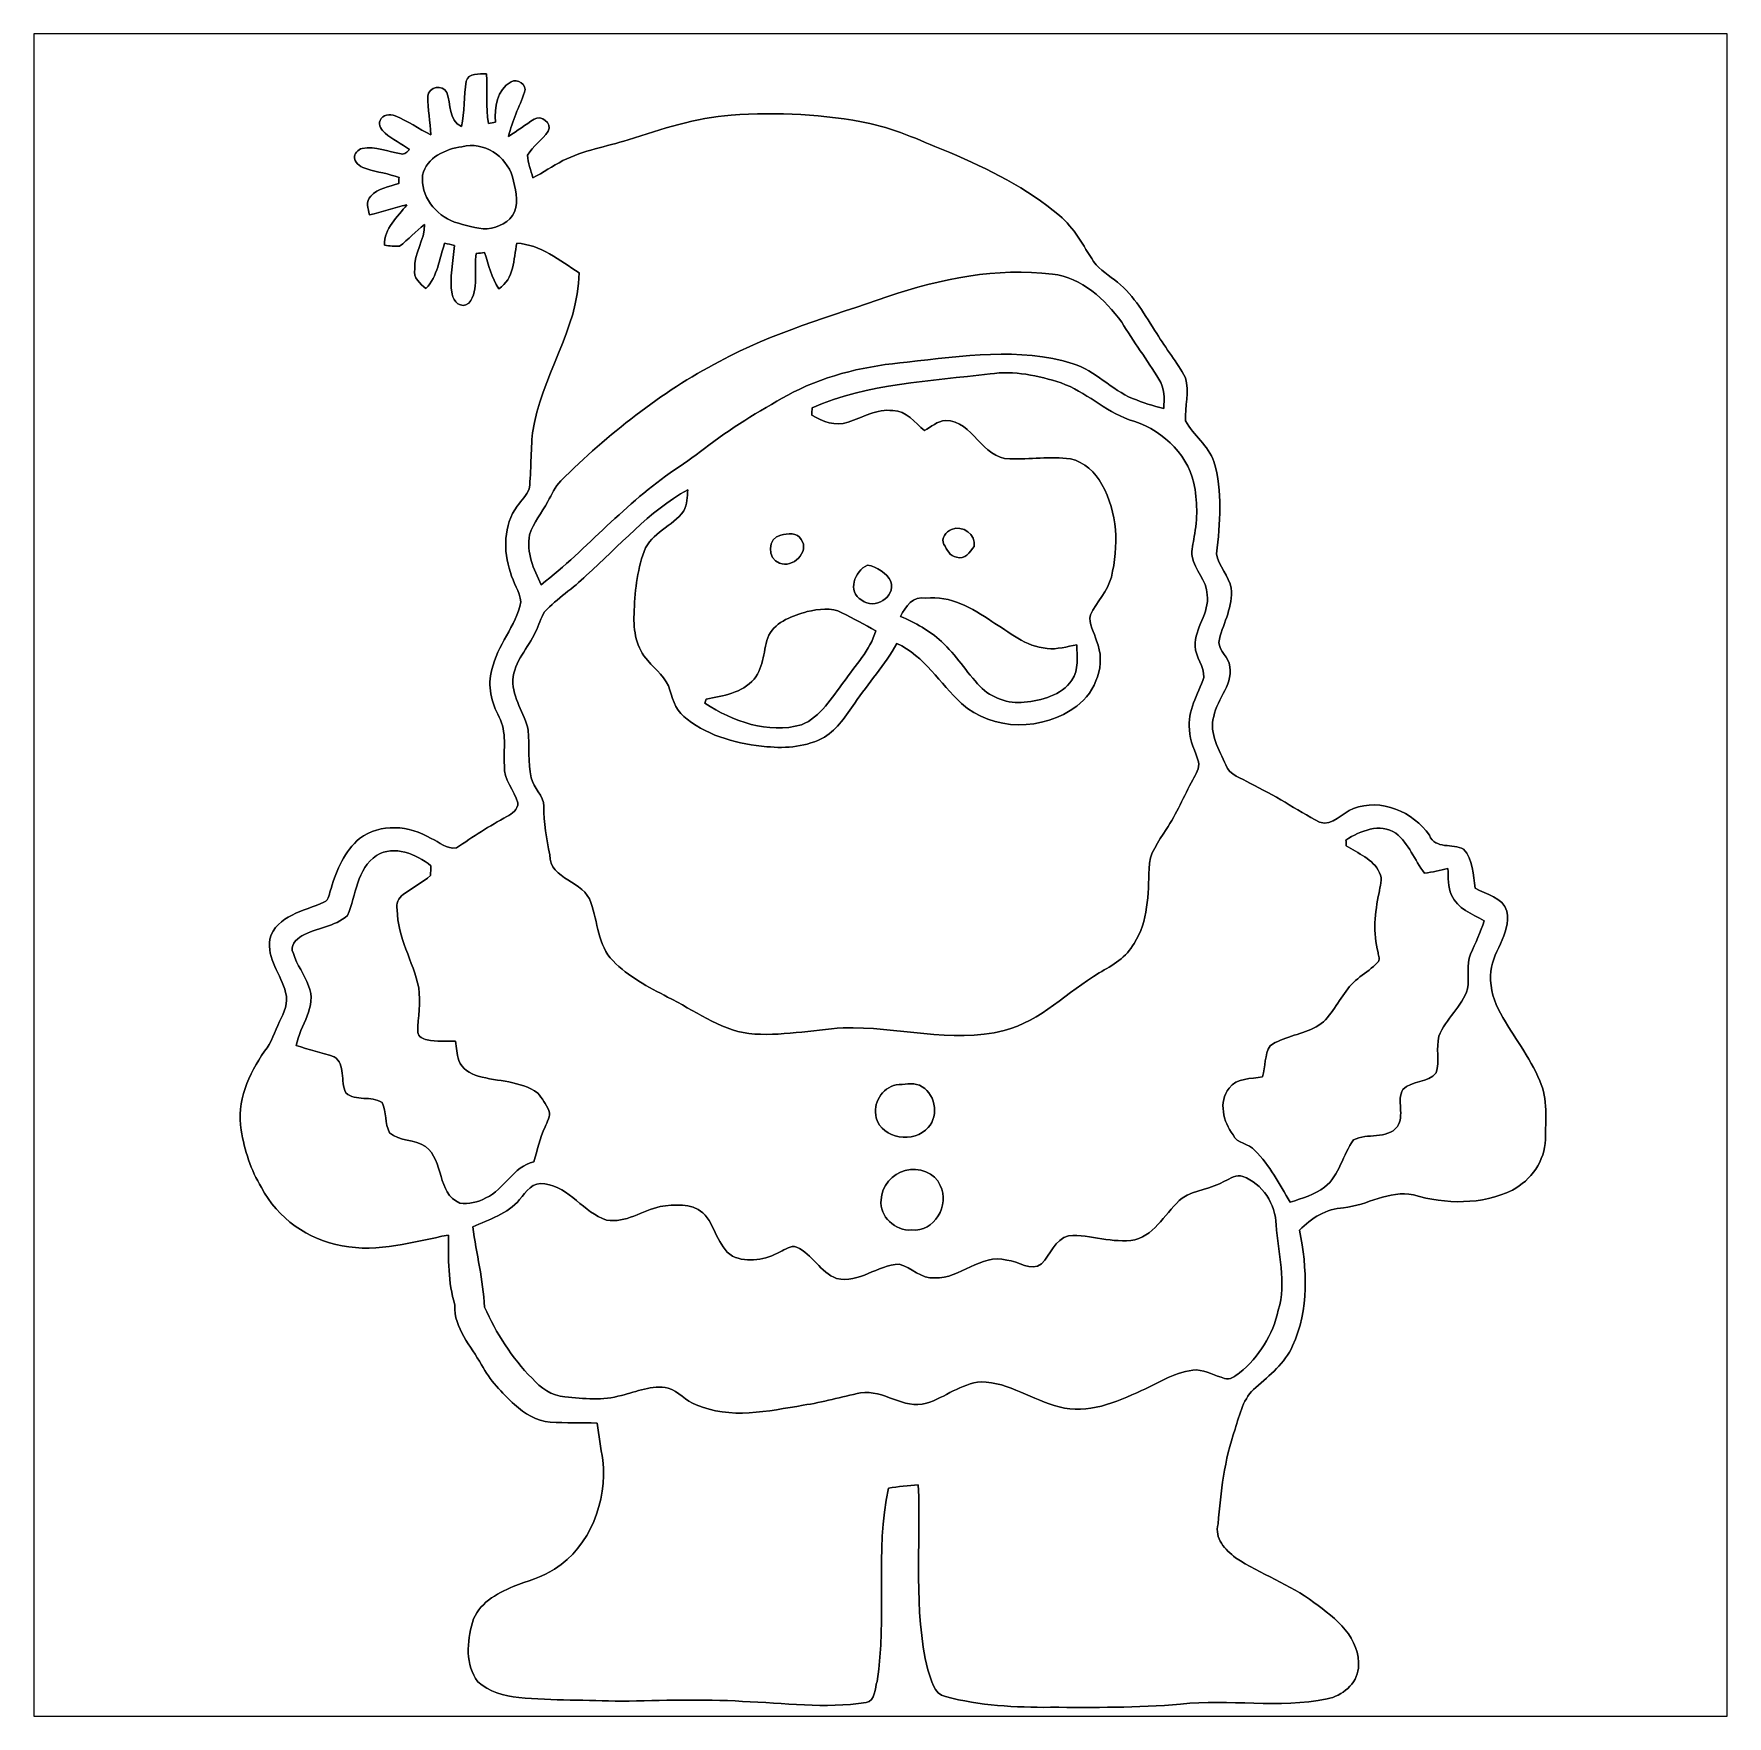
# Model space of a CAD drawing. Header units: centimetres. Extents: x -16.8 to 16.8, y -16.7 to 16.7.
import ezdxf

# ---------------------------------------------------------------- set-up
doc = ezdxf.new("R2010")
doc.units = ezdxf.units.CM
doc.header["$MEASUREMENT"] = 0
doc.layers.add('Layer 1', color=7, linetype='Continuous')

msp = doc.modelspace()

# ---------------------------------------------------------------- linework, layer by layer
at = {"layer": 'Layer 1', "color": 7}
for points, knots in [([(-16.77458, 16.66875), (-16.77458, 16.66875), (16.77458, 16.66875), (16.77458, 16.66875), (16.77458, 16.66875), (16.77458, 16.66875), (16.77458, -16.66875), (16.77458, -16.66875), (16.77458, -16.66875), (16.77458, -16.66875), (-16.77458, -16.66875), (-16.77458, -16.66875), (-16.77458, -16.66875), (-16.77458, -16.66875), (-16.77458, 16.66875), (-16.77458, 16.66875), (-16.77458, 16.66875), (-16.77458, 16.66875), (-16.77458, 16.66875), (-16.77458, 16.66875)], [0, 0, 0, 0, 0.16666667, 0.16666667, 0.16666667, 0.16666667, 0.33333333, 0.33333333, 0.33333333, 0.33333333, 0.5, 0.5, 0.5, 0.5, 0.66666667, 0.66666667, 0.66666667, 0.66666667, 1, 1, 1, 1]), ([(-8.2102, 15.7293), (-8.25853, 15.43226), (-8.23736, 15.12535), (-8.30439, 14.83042), (-8.30439, 14.83042), (-8.56368, 14.96201), (-8.50265, 15.27634), (-8.59155, 15.50494), (-8.59155, 15.50494), (-8.66951, 15.6785), (-8.95985, 15.61959), (-8.97008, 15.43085), (-8.97008, 15.43085), (-8.97925, 15.17579), (-8.9154, 14.92426), (-8.90834, 14.66991), (-8.90834, 14.66991), (-9.14894, 14.78562), (-9.36801, 14.94684), (-9.61813, 15.04244), (-9.61813, 15.04244), (-9.71868, 15.08725), (-9.86896, 15.06961), (-9.91164, 14.9539), (-9.91164, 14.9539), (-9.95892, 14.86006), (-9.88413, 14.76234), (-9.81745, 14.70131), (-9.81745, 14.70131), (-9.66435, 14.57995), (-9.49396, 14.48188), (-9.32991, 14.37675), (-9.32991, 14.37675), (-9.37966, 14.3383), (-9.42622, 14.2681), (-9.49889, 14.29067), (-9.49889, 14.29067), (-9.75501, 14.33477), (-10.00584, 14.44519), (-10.27007, 14.40004), (-10.27007, 14.40004), (-10.35791, 14.37922), (-10.42635, 14.29279), (-10.42141, 14.20248), (-10.42141, 14.20248), (-10.40165, 14.0843), (-10.28241, 14.02221), (-10.17799, 13.99081), (-10.17799, 13.99081), (-9.96633, 13.93014), (-9.74725, 13.89627), (-9.53911, 13.82219), (-9.53911, 13.82219), (-9.54052, 13.79326), (-9.54299, 13.7354), (-9.5444, 13.70647), (-9.5444, 13.70647), (-9.73561, 13.63521), (-9.95998, 13.61511), (-10.09968, 13.45106), (-10.09968, 13.45106), (-10.21045, 13.35123), (-10.15153, 13.20236), (-10.12437, 13.08135), (-10.12437, 13.08135), (-9.8739, 13.13639), (-9.63154, 13.2207), (-9.38318, 13.28349), (-9.38318, 13.28349), (-9.5631, 13.03549), (-9.84285, 12.8203), (-9.82416, 12.48092), (-9.82416, 12.48092), (-9.72573, 12.46505), (-9.62731, 12.45482), (-9.52712, 12.46011), (-9.52712, 12.46011), (-9.3532, 12.59099), (-9.21279, 12.76174), (-9.03499, 12.88874), (-9.03499, 12.88874), (-9.02476, 12.58147), (-9.25266, 12.32288), (-9.22479, 12.01279), (-9.22479, 12.01279), (-9.27065, 11.83181), (-9.11895, 11.72104), (-9.00536, 11.61944), (-9.00536, 11.61944), (-8.77394, 11.86709), (-8.74219, 12.21281), (-8.63565, 12.51938), (-8.63565, 12.51938), (-8.57109, 12.50562), (-8.50653, 12.49116), (-8.44197, 12.47563), (-8.44197, 12.47563), (-8.46102, 12.15566), (-8.5471, 11.83393), (-8.48995, 11.51326), (-8.48995, 11.51326), (-8.46596, 11.36544), (-8.31321, 11.21198), (-8.15622, 11.32981), (-8.15622, 11.32981), (-7.93997, 11.60321), (-8.06485, 11.99797), (-8.00841, 12.31653), (-8.00841, 12.31653), (-7.95338, 12.32253), (-7.89834, 12.32852), (-7.84296, 12.33487), (-7.84296, 12.33487), (-7.76781, 12.08864), (-7.70961, 11.83358), (-7.56144, 11.61803), (-7.56144, 11.61803), (-7.2577, 11.81171), (-7.26934, 12.20329), (-7.2076, 12.51832), (-7.2076, 12.51832), (-6.72888, 12.49962), (-6.35882, 12.17189), (-5.97076, 11.93518), (-5.97076, 11.93518), (-5.98382, 10.801), (-6.73594, 9.86684), (-6.89328, 8.76547), (-6.89328, 8.76547), (-6.9342, 8.39646), (-6.91656, 8.02393), (-6.95819, 7.65492), (-6.95819, 7.65492), (-7.00864, 7.52157), (-7.12294, 7.42597), (-7.19772, 7.30744), (-7.19772, 7.30744), (-7.47289, 6.93279), (-7.47607, 6.42373), (-7.33249, 5.99616), (-7.33249, 5.99616), (-7.27675, 5.7972), (-7.15363, 5.61869), (-7.1247, 5.41232), (-7.1247, 5.41232), (-7.22418, 4.92901), (-7.59284, 4.5526), (-7.69973, 4.06929), (-7.69973, 4.06929), (-7.79145, 3.75356), (-7.71031, 3.41348), (-7.55721, 3.1302), (-7.55721, 3.1302), (-7.3974, 2.83669), (-7.47466, 2.48603), (-7.45031, 2.16853), (-7.45031, 2.16853), (-7.47642, 1.88877), (-7.25029, 1.68204), (-7.18432, 1.42699), (-7.18432, 1.42699), (-7.18114, 1.29963), (-7.30215, 1.21603), (-7.40057, 1.15782), (-7.40057, 1.15782), (-7.74912, 0.97614), (-8.07297, 0.75283), (-8.40176, 0.53904), (-8.40176, 0.53904), (-8.59508, 0.50483), (-8.74395, 0.65229), (-8.90552, 0.72602), (-8.90552, 0.72602), (-9.3285, 0.98108), (-9.912, 1.03505), (-10.32016, 0.72461), (-10.32016, 0.72461), (-10.61544, 0.47131), (-10.78336, 0.10407), (-10.88178, -0.26564), (-10.88178, -0.26564), (-10.92376, -0.35066), (-10.92271, -0.49459), (-11.02748, -0.5394), (-11.02748, -0.5394), (-11.41659, -0.7172), (-11.96587, -0.79234), (-12.10063, -1.27353), (-12.10063, -1.27353), (-12.1606, -1.65382), (-11.87591, -1.97626), (-11.78631, -2.32728), (-11.78631, -2.32728), (-11.72492, -2.53083), (-11.81594, -2.72944), (-11.9059, -2.90618), (-11.9059, -2.90618), (-12.00609, -3.10162), (-12.06465, -3.32034), (-12.20258, -3.49426), (-12.20258, -3.49426), (-12.52396, -3.94159), (-12.75962, -4.49404), (-12.66825, -5.05707), (-12.66825, -5.05707), (-12.60087, -5.45536), (-12.47422, -5.84659), (-12.26467, -6.19372), (-12.26467, -6.19372), (-11.94823, -6.79732), (-11.3411, -7.23935), (-10.66694, -7.34695), (-10.66694, -7.34695), (-9.95433, -7.49088), (-9.25266, -7.26475), (-8.55804, -7.13458), (-8.55804, -7.13458), (-8.56439, -7.60024), (-8.57003, -8.07332), (-8.4328, -8.52241), (-8.4328, -8.52241), (-8.45608, -8.98984), (-8.11495, -9.32674), (-7.90575, -9.70597), (-7.90575, -9.70597), (-7.73818, -10.00725), (-7.50464, -10.26583), (-7.25029, -10.4962), (-7.25029, -10.4962), (-7.05309, -10.674), (-6.81496, -10.81793), (-6.54438, -10.84192), (-6.54438, -10.84192), (-6.23464, -10.85956), (-5.92349, -10.85321), (-5.61305, -10.86097), (-5.61305, -10.86097), (-5.58518, -11.1065), (-5.54143, -11.35027), (-5.50122, -11.59439), (-5.50122, -11.59439), (-5.40985, -12.41178), (-5.75169, -13.29972), (-6.45619, -13.75481), (-6.45619, -13.75481), (-6.70878, -13.9132), (-7.00017, -13.99117), (-7.27498, -14.10194), (-7.27498, -14.10194), (-7.61083, -14.23846), (-7.97419, -14.44061), (-8.08496, -14.81032), (-8.08496, -14.81032), (-8.19079, -15.19273), (-8.23207, -15.65204), (-7.97772, -15.98612), (-7.97772, -15.98612), (-7.75688, -16.18474), (-7.45878, -16.27223), (-7.16809, -16.29974), (-7.16809, -16.29974), (-6.49111, -16.36219), (-5.8106, -16.3449), (-5.13186, -16.37524), (-5.13186, -16.37524), (-4.33246, -16.35936), (-3.53201, -16.32409), (-2.73297, -16.37665), (-2.73297, -16.37665), (-1.91841, -16.40487), (-1.0982, -16.52552), (-0.28646, -16.39852), (-0.28646, -16.39852), (-0.09631, -16.3703), (-0.11536, -16.11418), (-0.06844, -15.97907), (-0.06844, -15.97907), (0.13547, -14.71189), (-0.11465, -13.41226), (0.15734, -12.15143), (0.15734, -12.15143), (0.35313, -12.11933), (0.55069, -12.09781), (0.7493, -12.08617), (0.7493, -12.08617), (0.80398, -13.30607), (0.64594, -14.55385), (0.93768, -15.75259), (0.93768, -15.75259), (1.00789, -15.94626), (1.04704, -16.23025), (1.28905, -16.2814), (1.28905, -16.2814), (1.96497, -16.46167), (2.67229, -16.4973), (3.36903, -16.49412), (3.36903, -16.49412), (4.22804, -16.49377), (5.08882, -16.50824), (5.94572, -16.43027), (5.94572, -16.43027), (6.91127, -16.3255), (7.89058, -16.52094), (8.84943, -16.32902), (8.84943, -16.32902), (9.14859, -16.26164), (9.43822, -16.03834), (9.46961, -15.71519), (9.46961, -15.71519), (9.52218, -15.12288), (9.01488, -14.72177), (8.58767, -14.41556), (8.58767, -14.41556), (8.10824, -14.05467), (7.53251, -13.86099), (7.03545, -13.53044), (7.03545, -13.53044), (6.82907, -13.37451), (6.61, -13.14344), (6.68902, -12.86051), (6.68902, -12.86051), (6.74017, -12.22693), (6.81496, -11.58699), (7.02451, -10.98338), (7.02451, -10.98338), (7.11729, -10.68811), (7.18608, -10.36073), (7.43726, -10.15471), (7.43726, -10.15471), (7.71172, -9.91059), (8.00982, -9.67528), (8.16504, -9.33062), (8.16504, -9.33062), (8.49242, -8.61413), (8.45397, -7.79568), (8.30262, -7.04003), (8.30262, -7.04003), (8.53017, -6.79485), (8.83532, -6.61599), (9.17434, -6.59306), (9.17434, -6.59306), (9.64283, -6.55038), (10.07921, -6.23394), (10.5604, -6.33977), (10.5604, -6.33977), (11.19858, -6.52604), (11.91331, -6.54121), (12.52044, -6.24346), (12.52044, -6.24346), (12.88909, -6.04908), (13.1639, -5.66349), (13.17519, -5.24016), (13.17519, -5.24016), (13.1759, -4.85493), (13.22599, -4.44218), (13.06512, -4.08023), (13.06512, -4.08023), (12.86263, -3.60116), (12.53525, -3.19264), (12.28478, -2.74073), (12.28478, -2.74073), (12.15707, -2.51495), (12.07911, -2.25496), (12.08758, -1.99461), (12.08758, -1.99461), (12.08229, -1.54023), (12.50844, -1.18428), (12.40719, -0.71861), (12.40719, -0.71861), (12.33558, -0.43639), (11.9948, -0.39264), (11.7796, -0.26282), (11.7796, -0.26282), (11.7408, 0.00423), (11.74644, 0.30127), (11.55312, 0.51259), (11.55312, 0.51259), (11.33334, 0.63183), (10.99573, 0.50165), (10.87508, 0.78705), (10.87508, 0.78705), (10.55511, 1.25201), (9.91482, 1.53282), (9.36978, 1.3148), (9.36978, 1.3148), (9.14541, 1.23084), (8.96302, 0.96167), (8.69879, 1.04493), (8.69879, 1.04493), (8.23524, 1.29469), (7.79709, 1.59103), (7.32084, 1.81822), (7.32084, 1.81822), (7.15363, 1.92405), (6.91339, 1.96991), (6.84495, 2.18299), (6.84495, 2.18299), (6.70419, 2.48073), (6.51051, 2.79647), (6.60118, 3.14078), (6.60118, 3.14078), (6.67138, 3.50344), (7.0231, 3.804), (6.90562, 4.19594), (6.90562, 4.19594), (6.85941, 4.36316), (6.65939, 4.49157), (6.71583, 4.67642), (6.71583, 4.67642), (6.8012, 5.00909), (6.98923, 5.3273), (6.94761, 5.68149), (6.94761, 5.68149), (6.90951, 5.93161), (6.69008, 6.11646), (6.65974, 6.36729), (6.65974, 6.36729), (6.72394, 6.97195), (6.78956, 7.60166), (6.60329, 8.1915), (6.60329, 8.1915), (6.50064, 8.51076), (6.19901, 8.71255), (6.04555, 9.00007), (6.04555, 9.00007), (6.02474, 9.28158), (6.12387, 9.57721), (6.04344, 9.85485), (6.04344, 9.85485), (5.87728, 10.16141), (5.65291, 10.4327), (5.47476, 10.73221), (5.47476, 10.73221), (5.23628, 11.08498), (5.03661, 11.47974), (4.69336, 11.74574), (4.69336, 11.74574), (4.53672, 11.88226), (4.34375, 11.98351), (4.22275, 12.15637), (4.22275, 12.15637), (4.01461, 12.47211), (3.84069, 12.82382), (3.54436, 13.06901), (3.54436, 13.06901), (2.9023, 13.61334), (2.1403, 13.98976), (1.37054, 14.31713), (1.37054, 14.31713), (0.8509, 14.52527), (0.34255, 14.77222), (-0.20849, 14.89004), (-0.20849, 14.89004), (-1.10949, 15.08301), (-2.03976, 15.11829), (-2.95734, 15.05902), (-2.95734, 15.05902), (-3.65936, 15.00082), (-4.33493, 14.78527), (-5.00133, 14.56902), (-5.00133, 14.56902), (-5.43172, 14.43179), (-5.88645, 14.36264), (-6.29214, 14.15591), (-6.29214, 14.15591), (-6.49711, 14.05361), (-6.68161, 13.91497), (-6.8894, 13.81831), (-6.8894, 13.81831), (-6.91974, 13.96682), (-6.99206, 14.11005), (-6.99276, 14.26351), (-6.99276, 14.26351), (-6.8894, 14.44625), (-6.70101, 14.56372), (-6.5846, 14.738), (-6.5846, 14.738), (-6.50169, 14.90169), (-6.72571, 15.06996), (-6.86188, 14.97647), (-6.86188, 14.97647), (-7.03721, 14.87346), (-7.19561, 14.7447), (-7.36812, 14.6371), (-7.36812, 14.6371), (-7.30462, 14.94331), (-7.15645, 15.2213), (-7.05062, 15.51234), (-7.05062, 15.51234), (-6.99982, 15.65945), (-7.19455, 15.79845), (-7.31943, 15.71731), (-7.31943, 15.71731), (-7.59672, 15.55891), (-7.65739, 15.21178), (-7.62635, 14.92038), (-7.62635, 14.92038), (-7.67362, 14.91227), (-7.72054, 14.9038), (-7.76746, 14.89534), (-7.76746, 14.89534), (-7.82461, 15.21848), (-7.78051, 15.55009), (-7.80768, 15.87571), (-7.80768, 15.87571), (-7.94844, 15.86583), (-8.16222, 15.9064), (-8.2102, 15.7293)], [0, 0, 0, 0, 0.0078125, 0.0078125, 0.0078125, 0.0078125, 0.015625, 0.015625, 0.015625, 0.015625, 0.0234375, 0.0234375, 0.0234375, 0.0234375, 0.03125, 0.03125, 0.03125, 0.03125, 0.0390625, 0.0390625, 0.0390625, 0.0390625, 0.046875, 0.046875, 0.046875, 0.046875, 0.0546875, 0.0546875, 0.0546875, 0.0546875, 0.0625, 0.0625, 0.0625, 0.0625, 0.0703125, 0.0703125, 0.0703125, 0.0703125, 0.078125, 0.078125, 0.078125, 0.078125, 0.0859375, 0.0859375, 0.0859375, 0.0859375, 0.09375, 0.09375, 0.09375, 0.09375, 0.1015625, 0.1015625, 0.1015625, 0.1015625, 0.109375, 0.109375, 0.109375, 0.109375, 0.1171875, 0.1171875, 0.1171875, 0.1171875, 0.125, 0.125, 0.125, 0.125, 0.1328125, 0.1328125, 0.1328125, 0.1328125, 0.140625, 0.140625, 0.140625, 0.140625, 0.1484375, 0.1484375, 0.1484375, 0.1484375, 0.15625, 0.15625, 0.15625, 0.15625, 0.1640625, 0.1640625, 0.1640625, 0.1640625, 0.171875, 0.171875, 0.171875, 0.171875, 0.1796875, 0.1796875, 0.1796875, 0.1796875, 0.1875, 0.1875, 0.1875, 0.1875, 0.1953125, 0.1953125, 0.1953125, 0.1953125, 0.203125, 0.203125, 0.203125, 0.203125, 0.2109375, 0.2109375, 0.2109375, 0.2109375, 0.21875, 0.21875, 0.21875, 0.21875, 0.2265625, 0.2265625, 0.2265625, 0.2265625, 0.234375, 0.234375, 0.234375, 0.234375, 0.2421875, 0.2421875, 0.2421875, 0.2421875, 0.25, 0.25, 0.25, 0.25, 0.2578125, 0.2578125, 0.2578125, 0.2578125, 0.265625, 0.265625, 0.265625, 0.265625, 0.2734375, 0.2734375, 0.2734375, 0.2734375, 0.28125, 0.28125, 0.28125, 0.28125, 0.2890625, 0.2890625, 0.2890625, 0.2890625, 0.296875, 0.296875, 0.296875, 0.296875, 0.3046875, 0.3046875, 0.3046875, 0.3046875, 0.3125, 0.3125, 0.3125, 0.3125, 0.3203125, 0.3203125, 0.3203125, 0.3203125, 0.328125, 0.328125, 0.328125, 0.328125, 0.3359375, 0.3359375, 0.3359375, 0.3359375, 0.34375, 0.34375, 0.34375, 0.34375, 0.3515625, 0.3515625, 0.3515625, 0.3515625, 0.359375, 0.359375, 0.359375, 0.359375, 0.3671875, 0.3671875, 0.3671875, 0.3671875, 0.375, 0.375, 0.375, 0.375, 0.3828125, 0.3828125, 0.3828125, 0.3828125, 0.390625, 0.390625, 0.390625, 0.390625, 0.3984375, 0.3984375, 0.3984375, 0.3984375, 0.40625, 0.40625, 0.40625, 0.40625, 0.4140625, 0.4140625, 0.4140625, 0.4140625, 0.421875, 0.421875, 0.421875, 0.421875, 0.4296875, 0.4296875, 0.4296875, 0.4296875, 0.4375, 0.4375, 0.4375, 0.4375, 0.4453125, 0.4453125, 0.4453125, 0.4453125, 0.453125, 0.453125, 0.453125, 0.453125, 0.4609375, 0.4609375, 0.4609375, 0.4609375, 0.46875, 0.46875, 0.46875, 0.46875, 0.4765625, 0.4765625, 0.4765625, 0.4765625, 0.484375, 0.484375, 0.484375, 0.484375, 0.4921875, 0.4921875, 0.4921875, 0.4921875, 0.5, 0.5, 0.5, 0.5, 0.5078125, 0.5078125, 0.5078125, 0.5078125, 0.515625, 0.515625, 0.515625, 0.515625, 0.5234375, 0.5234375, 0.5234375, 0.5234375, 0.53125, 0.53125, 0.53125, 0.53125, 0.5390625, 0.5390625, 0.5390625, 0.5390625, 0.546875, 0.546875, 0.546875, 0.546875, 0.5546875, 0.5546875, 0.5546875, 0.5546875, 0.5625, 0.5625, 0.5625, 0.5625, 0.5703125, 0.5703125, 0.5703125, 0.5703125, 0.578125, 0.578125, 0.578125, 0.578125, 0.5859375, 0.5859375, 0.5859375, 0.5859375, 0.59375, 0.59375, 0.59375, 0.59375, 0.6015625, 0.6015625, 0.6015625, 0.6015625, 0.609375, 0.609375, 0.609375, 0.609375, 0.6171875, 0.6171875, 0.6171875, 0.6171875, 0.625, 0.625, 0.625, 0.625, 0.6328125, 0.6328125, 0.6328125, 0.6328125, 0.640625, 0.640625, 0.640625, 0.640625, 0.6484375, 0.6484375, 0.6484375, 0.6484375, 0.65625, 0.65625, 0.65625, 0.65625, 0.6640625, 0.6640625, 0.6640625, 0.6640625, 0.671875, 0.671875, 0.671875, 0.671875, 0.6796875, 0.6796875, 0.6796875, 0.6796875, 0.6875, 0.6875, 0.6875, 0.6875, 0.6953125, 0.6953125, 0.6953125, 0.6953125, 0.703125, 0.703125, 0.703125, 0.703125, 0.7109375, 0.7109375, 0.7109375, 0.7109375, 0.71875, 0.71875, 0.71875, 0.71875, 0.7265625, 0.7265625, 0.7265625, 0.7265625, 0.734375, 0.734375, 0.734375, 0.734375, 0.7421875, 0.7421875, 0.7421875, 0.7421875, 0.75, 0.75, 0.75, 0.75, 0.7578125, 0.7578125, 0.7578125, 0.7578125, 0.765625, 0.765625, 0.765625, 0.765625, 0.7734375, 0.7734375, 0.7734375, 0.7734375, 0.78125, 0.78125, 0.78125, 0.78125, 0.7890625, 0.7890625, 0.7890625, 0.7890625, 0.796875, 0.796875, 0.796875, 0.796875, 0.8046875, 0.8046875, 0.8046875, 0.8046875, 0.8125, 0.8125, 0.8125, 0.8125, 0.8203125, 0.8203125, 0.8203125, 0.8203125, 0.828125, 0.828125, 0.828125, 0.828125, 0.8359375, 0.8359375, 0.8359375, 0.8359375, 0.84375, 0.84375, 0.84375, 0.84375, 0.8515625, 0.8515625, 0.8515625, 0.8515625, 0.859375, 0.859375, 0.859375, 0.859375, 0.8671875, 0.8671875, 0.8671875, 0.8671875, 0.875, 0.875, 0.875, 0.875, 0.8828125, 0.8828125, 0.8828125, 0.8828125, 0.890625, 0.890625, 0.890625, 0.890625, 0.8984375, 0.8984375, 0.8984375, 0.8984375, 0.90625, 0.90625, 0.90625, 0.90625, 0.9140625, 0.9140625, 0.9140625, 0.9140625, 0.921875, 0.921875, 0.921875, 0.921875, 0.9296875, 0.9296875, 0.9296875, 0.9296875, 0.9375, 0.9375, 0.9375, 0.9375, 0.9453125, 0.9453125, 0.9453125, 0.9453125, 0.953125, 0.953125, 0.953125, 0.953125, 0.9609375, 0.9609375, 0.9609375, 0.9609375, 0.96875, 0.96875, 0.96875, 0.96875, 0.9765625, 0.9765625, 0.9765625, 0.9765625, 0.984375, 0.984375, 0.984375, 0.984375, 1, 1, 1, 1]), ([(-8.29345, 14.43037), (-7.86095, 14.54467), (-7.41468, 14.25011), (-7.29403, 13.8363), (-7.29403, 13.8363), (-7.24076, 13.61511), (-7.16033, 13.36604), (-7.25241, 13.14415), (-7.25241, 13.14415), (-7.33989, 12.93283), (-7.57767, 12.83194), (-7.7911, 12.80301), (-7.7911, 12.80301), (-8.01441, 12.80231), (-8.23066, 12.88239), (-8.44338, 12.93918), (-8.44338, 12.93918), (-8.81239, 13.07571), (-9.12142, 13.46165), (-9.07133, 13.86981), (-9.07133, 13.86981), (-8.99513, 14.21624), (-8.61589, 14.39122), (-8.29345, 14.43037)], [0, 0, 0, 0, 0.14285714, 0.14285714, 0.14285714, 0.14285714, 0.28571429, 0.28571429, 0.28571429, 0.28571429, 0.42857143, 0.42857143, 0.42857143, 0.42857143, 0.57142857, 0.57142857, 0.57142857, 0.57142857, 0.71428571, 0.71428571, 0.71428571, 0.71428571, 1, 1, 1, 1]), ([(0.14746, 11.46316), (1.18921, 11.81841), (2.30223, 12.04101), (3.40466, 11.90696), (3.40466, 11.90696), (3.98674, 11.84169), (4.44712, 11.40778), (4.77837, 10.95375), (4.77837, 10.95375), (5.01932, 10.57346), (5.27685, 10.20339), (5.51744, 9.82274), (5.51744, 9.82274), (5.63316, 9.65129), (5.62187, 9.43927), (5.61305, 9.24207), (5.61305, 9.24207), (5.40173, 9.29322), (5.19571, 9.36449), (4.99392, 9.44351), (4.99392, 9.44351), (4.56847, 9.61461), (4.25979, 9.9949), (3.8167, 10.13037), (3.8167, 10.13037), (2.75096, 10.46621), (1.61713, 10.281), (0.53022, 10.16423), (0.53022, 10.16423), (-0.24871, 10.09262), (-1.02905, 9.92646), (-1.72896, 9.56557), (-1.72896, 9.56557), (-2.30893, 9.25407), (-2.8762, 8.91328), (-3.40395, 8.51923), (-3.40395, 8.51923), (-3.62021, 8.34425), (-3.84739, 8.18303), (-4.07846, 8.02816), (-4.07846, 8.02816), (-5.05072, 7.38011), (-5.80355, 6.46924), (-6.72006, 5.7531), (-6.72006, 5.7531), (-6.87141, 6.05966), (-7.02204, 6.39233), (-6.95396, 6.7437), (-6.95396, 6.7437), (-6.87035, 6.98041), (-6.71266, 7.18044), (-6.59448, 7.39951), (-6.59448, 7.39951), (-6.51122, 7.53921), (-6.45019, 7.69655), (-6.33271, 7.81297), (-6.33271, 7.81297), (-5.39821, 8.73584), (-4.35822, 9.56486), (-3.19264, 10.17764), (-3.19264, 10.17764), (-2.13713, 10.7442), (-0.98002, 11.07475), (0.14746, 11.46316)], [0, 0, 0, 0, 0.05882353, 0.05882353, 0.05882353, 0.05882353, 0.11764706, 0.11764706, 0.11764706, 0.11764706, 0.17647059, 0.17647059, 0.17647059, 0.17647059, 0.23529412, 0.23529412, 0.23529412, 0.23529412, 0.29411765, 0.29411765, 0.29411765, 0.29411765, 0.35294118, 0.35294118, 0.35294118, 0.35294118, 0.41176471, 0.41176471, 0.41176471, 0.41176471, 0.47058824, 0.47058824, 0.47058824, 0.47058824, 0.52941176, 0.52941176, 0.52941176, 0.52941176, 0.58823529, 0.58823529, 0.58823529, 0.58823529, 0.64705882, 0.64705882, 0.64705882, 0.64705882, 0.70588235, 0.70588235, 0.70588235, 0.70588235, 0.76470588, 0.76470588, 0.76470588, 0.76470588, 0.82352941, 0.82352941, 0.82352941, 0.82352941, 0.88235294, 0.88235294, 0.88235294, 0.88235294, 1, 1, 1, 1]), ([(2.16958, 9.92928), (2.64548, 10.00125), (3.12632, 9.89965), (3.57681, 9.75007), (3.57681, 9.75007), (4.06365, 9.5818), (4.44041, 9.19621), (4.92478, 9.023), (4.92478, 9.023), (5.52415, 8.85931), (6.06672, 8.3887), (6.20677, 7.76746), (6.20677, 7.76746), (6.28438, 7.41997), (6.28262, 7.05379), (6.21347, 6.70489), (6.21347, 6.70489), (6.19831, 6.57437), (6.15738, 6.44207), (6.17326, 6.30908), (6.17326, 6.30908), (6.22194, 6.0385), (6.46712, 5.83988), (6.47065, 5.55519), (6.47065, 5.55519), (6.52886, 5.18654), (6.21559, 4.89691), (6.23323, 4.53355), (6.23323, 4.53355), (6.24452, 4.31341), (6.41174, 4.13773), (6.40891, 3.91619), (6.40891, 3.91619), (6.29179, 3.57717), (6.06919, 3.25296), (6.12457, 2.87655), (6.12457, 2.87655), (6.12246, 2.65007), (6.24276, 2.45392), (6.29744, 2.2412), (6.29744, 2.2412), (6.3313, 2.1142), (6.23958, 1.99602), (6.19125, 1.88771), (6.19125, 1.88771), (6.00886, 1.56139), (5.86916, 1.21214), (5.65856, 0.9017), (5.65856, 0.9017), (5.51674, 0.66005), (5.30825, 0.42333), (5.32377, 0.12312), (5.32377, 0.12312), (5.30013, -0.37818), (5.30966, -0.91758), (5.02497, -1.35608), (5.02497, -1.35608), (4.87574, -1.63089), (4.59634, -1.78894), (4.33564, -1.93957), (4.33564, -1.93957), (3.70205, -2.31069), (3.1817, -2.89419), (2.45039, -3.08328), (2.45039, -3.08328), (1.397, -3.34998), (0.3242, -2.99649), (-0.73907, -3.02895), (-0.73907, -3.02895), (-1.36278, -3.06846), (-1.98367, -3.20357), (-2.61056, -3.1429), (-2.61056, -3.1429), (-3.20816, -3.05858), (-3.6897, -2.67794), (-4.21711, -2.41935), (-4.21711, -2.41935), (-4.60234, -2.22215), (-4.99498, -2.01401), (-5.29978, -1.70145), (-5.29978, -1.70145), (-5.6074, -1.39171), (-5.59611, -0.9338), (-5.73864, -0.54822), (-5.73864, -0.54822), (-5.86211, -0.11536), (-6.55355, -0.09843), (-6.55426, 0.39934), (-6.55426, 0.39934), (-6.60823, 0.7179), (-6.68408, 1.03576), (-6.6675, 1.36102), (-6.6675, 1.36102), (-6.67597, 1.57515), (-6.87282, 1.72156), (-6.92326, 1.92476), (-6.92326, 1.92476), (-6.99206, 2.2352), (-6.94549, 2.55658), (-6.98218, 2.86985), (-6.98218, 2.86985), (-7.04885, 3.21134), (-7.29615, 3.50308), (-7.28451, 3.86256), (-7.28451, 3.86256), (-7.26017, 4.23263), (-6.97936, 4.49686), (-6.83436, 4.81859), (-6.83436, 4.81859), (-6.76522, 4.94665), (-6.73065, 5.09199), (-6.65586, 5.21653), (-6.65586, 5.21653), (-6.40151, 5.48005), (-6.09106, 5.67937), (-5.82859, 5.93407), (-5.82859, 5.93407), (-5.1749, 6.51792), (-4.59281, 7.20725), (-3.8167, 7.63446), (-3.8167, 7.63446), (-3.83293, 7.49617), (-3.82376, 7.34025), (-3.89961, 7.21501), (-3.89961, 7.21501), (-4.11586, 6.90316), (-4.5466, 6.78921), (-4.68313, 6.41385), (-4.68313, 6.41385), (-4.82565, 6.01627), (-4.87221, 5.58835), (-4.88315, 5.16819), (-4.88315, 5.16819), (-4.89903, 4.84399), (-4.83976, 4.49121), (-4.60728, 4.24815), (-4.60728, 4.24815), (-4.45488, 4.06083), (-4.23686, 3.90666), (-4.17195, 3.66254), (-4.17195, 3.66254), (-4.11727, 3.44487), (-4.02167, 3.21698), (-3.82764, 3.08716), (-3.82764, 3.08716), (-3.38032, 2.73438), (-2.80846, 2.59539), (-2.25178, 2.54282), (-2.25178, 2.54282), (-1.86549, 2.50543), (-1.45415, 2.53894), (-1.11054, 2.73438), (-1.11054, 2.73438), (-0.84631, 2.89243), (-0.68686, 3.16089), (-0.51082, 3.40289), (-0.51082, 3.40289), (-0.24236, 3.80471), (0.08961, 4.16278), (0.32173, 4.58893), (0.32173, 4.58893), (0.87312, 4.33811), (1.17193, 3.79483), (1.60267, 3.40148), (1.60267, 3.40148), (2.22074, 2.8388), (3.23568, 2.84974), (3.88691, 3.3461), (3.88691, 3.3461), (4.27179, 3.63502), (4.47499, 4.18253), (4.28061, 4.63868), (4.28061, 4.63868), (4.23757, 4.80554), (4.11621, 4.97734), (4.15925, 5.15514), (4.15925, 5.15514), (4.28378, 5.41091), (4.50074, 5.62328), (4.57412, 5.90444), (4.57412, 5.90444), (4.72017, 6.51228), (4.70006, 7.18644), (4.38856, 7.74136), (4.38856, 7.74136), (4.25556, 7.97983), (4.03578, 8.18656), (3.76343, 8.24653), (3.76343, 8.24653), (3.36374, 8.30121), (2.96086, 8.23701), (2.56046, 8.24689), (2.56046, 8.24689), (1.9999, 8.24936), (1.84503, 9.00042), (1.28587, 9.00642), (1.28587, 9.00642), (1.12712, 8.99548), (1.00224, 8.88012), (0.86854, 8.80745), (0.86854, 8.80745), (0.68474, 8.96867), (0.51259, 9.19903), (0.24412, 9.20291), (0.24412, 9.20291), (-0.07091, 9.24454), (-0.3556, 9.06533), (-0.64276, 8.97184), (-0.64276, 8.97184), (-0.89606, 8.88577), (-1.14582, 8.98313), (-1.35961, 9.11401), (-1.35961, 9.11401), (-1.35855, 9.1627), (-1.35749, 9.21103), (-1.35608, 9.25936), (-1.35608, 9.25936), (-0.24412, 9.74231), (0.98319, 9.78747), (2.16958, 9.92928)], [0, 0, 0, 0, 0.01785714, 0.01785714, 0.01785714, 0.01785714, 0.03571429, 0.03571429, 0.03571429, 0.03571429, 0.05357143, 0.05357143, 0.05357143, 0.05357143, 0.07142857, 0.07142857, 0.07142857, 0.07142857, 0.08928571, 0.08928571, 0.08928571, 0.08928571, 0.10714286, 0.10714286, 0.10714286, 0.10714286, 0.125, 0.125, 0.125, 0.125, 0.14285714, 0.14285714, 0.14285714, 0.14285714, 0.16071429, 0.16071429, 0.16071429, 0.16071429, 0.17857143, 0.17857143, 0.17857143, 0.17857143, 0.19642857, 0.19642857, 0.19642857, 0.19642857, 0.21428571, 0.21428571, 0.21428571, 0.21428571, 0.23214286, 0.23214286, 0.23214286, 0.23214286, 0.25, 0.25, 0.25, 0.25, 0.26785714, 0.26785714, 0.26785714, 0.26785714, 0.28571429, 0.28571429, 0.28571429, 0.28571429, 0.30357143, 0.30357143, 0.30357143, 0.30357143, 0.32142857, 0.32142857, 0.32142857, 0.32142857, 0.33928571, 0.33928571, 0.33928571, 0.33928571, 0.35714286, 0.35714286, 0.35714286, 0.35714286, 0.375, 0.375, 0.375, 0.375, 0.39285714, 0.39285714, 0.39285714, 0.39285714, 0.41071429, 0.41071429, 0.41071429, 0.41071429, 0.42857143, 0.42857143, 0.42857143, 0.42857143, 0.44642857, 0.44642857, 0.44642857, 0.44642857, 0.46428571, 0.46428571, 0.46428571, 0.46428571, 0.48214286, 0.48214286, 0.48214286, 0.48214286, 0.5, 0.5, 0.5, 0.5, 0.51785714, 0.51785714, 0.51785714, 0.51785714, 0.53571429, 0.53571429, 0.53571429, 0.53571429, 0.55357143, 0.55357143, 0.55357143, 0.55357143, 0.57142857, 0.57142857, 0.57142857, 0.57142857, 0.58928571, 0.58928571, 0.58928571, 0.58928571, 0.60714286, 0.60714286, 0.60714286, 0.60714286, 0.625, 0.625, 0.625, 0.625, 0.64285714, 0.64285714, 0.64285714, 0.64285714, 0.66071429, 0.66071429, 0.66071429, 0.66071429, 0.67857143, 0.67857143, 0.67857143, 0.67857143, 0.69642857, 0.69642857, 0.69642857, 0.69642857, 0.71428571, 0.71428571, 0.71428571, 0.71428571, 0.73214286, 0.73214286, 0.73214286, 0.73214286, 0.75, 0.75, 0.75, 0.75, 0.76785714, 0.76785714, 0.76785714, 0.76785714, 0.78571429, 0.78571429, 0.78571429, 0.78571429, 0.80357143, 0.80357143, 0.80357143, 0.80357143, 0.82142857, 0.82142857, 0.82142857, 0.82142857, 0.83928571, 0.83928571, 0.83928571, 0.83928571, 0.85714286, 0.85714286, 0.85714286, 0.85714286, 0.875, 0.875, 0.875, 0.875, 0.89285714, 0.89285714, 0.89285714, 0.89285714, 0.91071429, 0.91071429, 0.91071429, 0.91071429, 0.92857143, 0.92857143, 0.92857143, 0.92857143, 0.94642857, 0.94642857, 0.94642857, 0.94642857, 0.96428571, 0.96428571, 0.96428571, 0.96428571, 1, 1, 1, 1]), ([(-1.97591, 6.73594), (-1.84961, 6.75852), (-1.64006, 6.80014), (-1.56916, 6.64845), (-1.56916, 6.64845), (-1.39771, 6.40151), (-1.7459, 6.07166), (-1.99954, 6.18137), (-1.99954, 6.18137), (-2.24402, 6.25934), (-2.24367, 6.68726), (-1.97591, 6.73594)], [0, 0, 0, 0, 0.25, 0.25, 0.25, 0.25, 0.5, 0.5, 0.5, 0.5, 1, 1, 1, 1]), ([(1.40935, 6.84742), (1.62101, 6.94267), (1.90006, 6.74441), (1.85596, 6.51263), (1.85596, 6.51263), (1.76812, 6.40644), (1.67746, 6.23182), (1.50283, 6.30167), (1.50283, 6.30167), (1.37266, 6.31296), (1.31445, 6.45513), (1.25624, 6.55108), (1.25624, 6.55108), (1.18886, 6.66962), (1.30175, 6.80297), (1.40935, 6.84742)], [0, 0, 0, 0, 0.2, 0.2, 0.2, 0.2, 0.4, 0.4, 0.4, 0.4, 0.6, 0.6, 0.6, 0.6, 1, 1, 1, 1]), ([(-0.25788, 6.13904), (-0.0695, 6.11258), (0.11642, 5.98276), (0.20743, 5.81519), (0.20743, 5.81519), (0.30198, 5.50086), (-0.12383, 5.24827), (-0.37218, 5.44795), (-0.37218, 5.44795), (-0.67204, 5.60917), (-0.50976, 6.02756), (-0.25788, 6.13904)], [0, 0, 0, 0, 0.25, 0.25, 0.25, 0.25, 0.5, 0.5, 0.5, 0.5, 1, 1, 1, 1]), ([(0.39793, 5.12516), (0.49354, 5.32024), (0.64699, 5.53685), (0.89994, 5.48428), (0.89994, 5.48428), (1.38501, 5.54214), (1.82174, 5.28779), (2.2038, 5.02567), (2.2038, 5.02567), (2.55023, 4.81965), (2.87584, 4.51697), (3.29918, 4.49051), (3.29918, 4.49051), (3.4985, 4.46123), (3.69605, 4.53002), (3.89114, 4.56424), (3.89114, 4.56424), (3.88937, 4.32999), (3.93806, 4.06929), (3.79024, 3.86397), (3.79024, 3.86397), (3.58316, 3.55459), (3.19334, 3.45828), (2.8448, 3.423), (2.8448, 3.423), (2.52554, 3.38984), (2.19816, 3.50732), (1.97309, 3.73592), (1.97309, 3.73592), (1.70251, 4.02061), (1.49507, 4.36033), (1.20685, 4.62809), (1.20685, 4.62809), (0.97261, 4.84505), (0.68862, 4.99886), (0.39793, 5.12516)], [0, 0, 0, 0, 0.1, 0.1, 0.1, 0.1, 0.2, 0.2, 0.2, 0.2, 0.3, 0.3, 0.3, 0.3, 0.4, 0.4, 0.4, 0.4, 0.5, 0.5, 0.5, 0.5, 0.6, 0.6, 0.6, 0.6, 0.7, 0.7, 0.7, 0.7, 0.8, 0.8, 0.8, 0.8, 1, 1, 1, 1]), ([(-1.45203, 5.21864), (-1.22943, 5.26979), (-0.97261, 5.31248), (-0.76306, 5.19571), (-0.76306, 5.19571), (-0.53728, 5.08247), (-0.31574, 4.96041), (-0.09384, 4.83941), (-0.09384, 4.83941), (-0.20567, 4.45064), (-0.5013, 4.15537), (-0.72425, 3.82799), (-0.72425, 3.82799), (-0.96838, 3.51966), (-1.18286, 3.13055), (-1.56598, 2.97674), (-1.56598, 2.97674), (-2.2292, 2.78765), (-2.92347, 3.04483), (-3.48015, 3.40572), (-3.48015, 3.40572), (-3.4738, 3.42512), (-3.4611, 3.46393), (-3.45475, 3.48333), (-3.45475, 3.48333), (-3.11785, 3.55353), (-2.74355, 3.60362), (-2.50437, 3.88091), (-2.50437, 3.88091), (-2.30293, 4.12997), (-2.32339, 4.46969), (-2.21333, 4.7558), (-2.21333, 4.7558), (-2.05952, 5.03379), (-1.73673, 5.1368), (-1.45203, 5.21864)], [0, 0, 0, 0, 0.1, 0.1, 0.1, 0.1, 0.2, 0.2, 0.2, 0.2, 0.3, 0.3, 0.3, 0.3, 0.4, 0.4, 0.4, 0.4, 0.5, 0.5, 0.5, 0.5, 0.6, 0.6, 0.6, 0.6, 0.7, 0.7, 0.7, 0.7, 0.8, 0.8, 0.8, 0.8, 1, 1, 1, 1]), ([(9.22267, 0.69356), (9.51159, 0.87454), (9.88766, 1.03717), (10.21292, 0.82938), (10.21292, 0.82938), (10.46974, 0.6223), (10.57698, 0.29104), (10.77948, 0.03669), (10.77948, 0.03669), (10.93541, 0.05503), (11.08886, 0.09137), (11.24197, 0.12735), (11.24197, 0.12735), (11.25679, -0.04833), (11.23491, -0.23566), (11.3157, -0.39829), (11.3157, -0.39829), (11.42929, -0.67028), (11.72139, -0.77329), (11.96058, -0.90699), (11.96058, -0.90699), (11.89567, -1.13665), (11.78207, -1.34761), (11.69211, -1.56739), (11.69211, -1.56739), (11.60604, -1.78611), (11.66918, -2.02706), (11.63285, -2.25284), (11.63285, -2.25284), (11.52243, -2.61161), (11.19505, -2.84656), (11.06523, -3.19652), (11.06523, -3.19652), (11.00032, -3.43147), (11.08357, -3.68864), (11.01019, -3.92077), (11.01019, -3.92077), (10.85321, -4.12397), (10.52901, -4.07353), (10.34979, -4.24815), (10.34979, -4.24815), (10.22174, -4.4704), (10.38789, -4.7685), (10.2422, -4.9851), (10.2422, -4.9851), (10.02947, -5.24933), (9.64318, -5.10787), (9.37436, -5.24827), (9.37436, -5.24827), (9.15494, -5.54108), (9.09673, -5.94924), (8.79969, -6.18807), (8.79969, -6.18807), (8.59614, -6.33166), (8.35484, -6.41138), (8.11847, -6.48229), (8.11847, -6.48229), (7.90822, -6.12669), (7.70855, -5.75557), (7.41821, -5.45818), (7.41821, -5.45818), (7.29862, -5.31601), (7.06543, -5.32624), (6.98429, -5.14809), (6.98429, -5.14809), (6.79415, -4.89444), (6.68972, -4.49086), (6.90739, -4.22522), (6.90739, -4.22522), (7.06049, -4.0132), (7.34201, -4.04707), (7.5692, -3.99803), (7.5692, -3.99803), (7.62706, -3.79518), (7.6073, -3.56376), (7.72089, -3.38208), (7.72089, -3.38208), (7.97913, -3.20499), (8.30262, -3.17429), (8.57956, -3.03565), (8.57956, -3.03565), (8.87765, -2.90548), (9.00501, -2.58868), (9.19304, -2.34774), (9.19304, -2.34774), (9.34755, -2.08245), (9.63789, -1.94627), (9.84956, -1.73567), (9.84956, -1.73567), (9.90741, -1.68346), (9.86508, -1.6002), (9.85767, -1.53599), (9.85767, -1.53599), (9.75642, -1.14864), (9.79135, -0.74154), (9.87919, -0.3556), (9.87919, -0.3556), (9.89259, -0.22684), (9.95751, -0.07902), (9.88907, 0.04621), (9.88907, 0.04621), (9.76066, 0.32314), (9.46256, 0.42439), (9.2262, 0.58103), (9.2262, 0.58103), (9.22549, 0.60925), (9.22373, 0.66534), (9.22267, 0.69356)], [0, 0, 0, 0, 0.03571429, 0.03571429, 0.03571429, 0.03571429, 0.07142857, 0.07142857, 0.07142857, 0.07142857, 0.10714286, 0.10714286, 0.10714286, 0.10714286, 0.14285714, 0.14285714, 0.14285714, 0.14285714, 0.17857143, 0.17857143, 0.17857143, 0.17857143, 0.21428571, 0.21428571, 0.21428571, 0.21428571, 0.25, 0.25, 0.25, 0.25, 0.28571429, 0.28571429, 0.28571429, 0.28571429, 0.32142857, 0.32142857, 0.32142857, 0.32142857, 0.35714286, 0.35714286, 0.35714286, 0.35714286, 0.39285714, 0.39285714, 0.39285714, 0.39285714, 0.42857143, 0.42857143, 0.42857143, 0.42857143, 0.46428571, 0.46428571, 0.46428571, 0.46428571, 0.5, 0.5, 0.5, 0.5, 0.53571429, 0.53571429, 0.53571429, 0.53571429, 0.57142857, 0.57142857, 0.57142857, 0.57142857, 0.60714286, 0.60714286, 0.60714286, 0.60714286, 0.64285714, 0.64285714, 0.64285714, 0.64285714, 0.67857143, 0.67857143, 0.67857143, 0.67857143, 0.71428571, 0.71428571, 0.71428571, 0.71428571, 0.75, 0.75, 0.75, 0.75, 0.78571429, 0.78571429, 0.78571429, 0.78571429, 0.82142857, 0.82142857, 0.82142857, 0.82142857, 0.85714286, 0.85714286, 0.85714286, 0.85714286, 0.89285714, 0.89285714, 0.89285714, 0.89285714, 0.92857143, 0.92857143, 0.92857143, 0.92857143, 1, 1, 1, 1]), ([(-9.98291, 0.38947), (-9.63366, 0.59655), (-9.19656, 0.41628), (-8.90976, 0.1845), (-8.90976, 0.1845), (-8.91081, 0.13653), (-8.91328, 0.04057), (-8.91469, -0.00706), (-8.91469, -0.00706), (-9.07944, -0.15558), (-9.27911, -0.25718), (-9.45762, -0.3877), (-9.45762, -0.3877), (-9.55005, -0.45403), (-9.60967, -0.56833), (-9.57509, -0.68827), (-9.57509, -0.68827), (-9.57686, -1.23543), (-9.25759, -1.71097), (-9.14894, -2.2352), (-9.14894, -2.2352), (-9.10908, -2.52659), (-9.16552, -2.82011), (-9.16764, -3.11221), (-9.16764, -3.11221), (-9.16376, -3.20746), (-9.06321, -3.24873), (-8.98349, -3.26743), (-8.98349, -3.26743), (-8.79757, -3.30024), (-8.60743, -3.29424), (-8.41939, -3.29424), (-8.41939, -3.29424), (-8.4007, -3.42053), (-8.39329, -3.55), (-8.35766, -3.67383), (-8.35766, -3.67383), (-8.29628, -3.83822), (-8.13012, -3.93665), (-7.9689, -3.98427), (-7.9689, -3.98427), (-7.57802, -4.09787), (-7.13423, -4.07176), (-6.79238, -4.32223), (-6.79238, -4.32223), (-6.70031, -4.42242), (-6.62693, -4.54237), (-6.57331, -4.66831), (-6.57331, -4.66831), (-6.5211, -4.78049), (-6.61353, -4.89056), (-6.64669, -4.99357), (-6.64669, -4.99357), (-6.75323, -5.21088), (-6.79944, -5.44971), (-6.86647, -5.68113), (-6.86647, -5.68113), (-7.27957, -5.78273), (-7.45031, -6.223), (-7.8165, -6.39974), (-7.8165, -6.39974), (-7.97243, -6.48688), (-8.16081, -6.52286), (-8.33755, -6.50346), (-8.33755, -6.50346), (-8.79016, -6.29814), (-8.64658, -5.66596), (-9.01418, -5.37986), (-9.01418, -5.37986), (-9.23043, -5.23804), (-9.52747, -5.28144), (-9.72749, -5.10681), (-9.72749, -5.10681), (-9.82416, -4.92337), (-9.78429, -4.69653), (-9.87601, -4.51132), (-9.87601, -4.51132), (-10.08521, -4.36351), (-10.39777, -4.49651), (-10.59215, -4.31694), (-10.59215, -4.31694), (-10.71104, -4.08975), (-10.58933, -3.74932), (-10.8264, -3.60292), (-10.8264, -3.60292), (-11.07299, -3.51578), (-11.32946, -3.4611), (-11.57746, -3.37785), (-11.57746, -3.37785), (-11.50091, -2.98415), (-11.15589, -2.60562), (-11.33193, -2.19393), (-11.33193, -2.19393), (-11.41166, -1.97097), (-11.56653, -1.78012), (-11.63355, -1.55293), (-11.63355, -1.55293), (-11.71328, -1.40053), (-11.57676, -1.27776), (-11.46493, -1.20544), (-11.46493, -1.20544), (-11.17812, -1.04105), (-10.80911, -1.03082), (-10.56005, -0.80151), (-10.56005, -0.80151), (-10.38648, -0.40217), (-10.38013, 0.121), (-9.98291, 0.38947)], [0, 0, 0, 0, 0.03571429, 0.03571429, 0.03571429, 0.03571429, 0.07142857, 0.07142857, 0.07142857, 0.07142857, 0.10714286, 0.10714286, 0.10714286, 0.10714286, 0.14285714, 0.14285714, 0.14285714, 0.14285714, 0.17857143, 0.17857143, 0.17857143, 0.17857143, 0.21428571, 0.21428571, 0.21428571, 0.21428571, 0.25, 0.25, 0.25, 0.25, 0.28571429, 0.28571429, 0.28571429, 0.28571429, 0.32142857, 0.32142857, 0.32142857, 0.32142857, 0.35714286, 0.35714286, 0.35714286, 0.35714286, 0.39285714, 0.39285714, 0.39285714, 0.39285714, 0.42857143, 0.42857143, 0.42857143, 0.42857143, 0.46428571, 0.46428571, 0.46428571, 0.46428571, 0.5, 0.5, 0.5, 0.5, 0.53571429, 0.53571429, 0.53571429, 0.53571429, 0.57142857, 0.57142857, 0.57142857, 0.57142857, 0.60714286, 0.60714286, 0.60714286, 0.60714286, 0.64285714, 0.64285714, 0.64285714, 0.64285714, 0.67857143, 0.67857143, 0.67857143, 0.67857143, 0.71428571, 0.71428571, 0.71428571, 0.71428571, 0.75, 0.75, 0.75, 0.75, 0.78571429, 0.78571429, 0.78571429, 0.78571429, 0.82142857, 0.82142857, 0.82142857, 0.82142857, 0.85714286, 0.85714286, 0.85714286, 0.85714286, 0.89285714, 0.89285714, 0.89285714, 0.89285714, 0.92857143, 0.92857143, 0.92857143, 0.92857143, 1, 1, 1, 1]), ([(0.31362, -4.15996), (0.46249, -4.14831), (0.62583, -4.11233), (0.77082, -4.16772), (0.77082, -4.16772), (1.07844, -4.2986), (1.17122, -4.76074), (0.9465, -5.00415), (0.9465, -5.00415), (0.67204, -5.32483), (0.02999, -5.2384), (-0.08431, -4.80977), (-0.08431, -4.80977), (-0.15558, -4.52614), (0.02081, -4.21605), (0.31362, -4.15996)], [0, 0, 0, 0, 0.2, 0.2, 0.2, 0.2, 0.4, 0.4, 0.4, 0.4, 0.6, 0.6, 0.6, 0.6, 1, 1, 1, 1]), ([(6.81743, -6.06954), (6.93032, -6.02086), (7.05026, -5.91961), (7.18009, -5.97394), (7.18009, -5.97394), (7.56885, -6.11223), (7.83061, -6.52568), (7.84013, -6.93314), (7.84013, -6.93314), (7.87118, -7.49512), (8.05145, -8.06838), (7.88106, -8.62506), (7.88106, -8.62506), (7.7791, -9.11154), (7.49547, -9.55075), (7.11623, -9.86861), (7.11623, -9.86861), (7.02769, -9.92082), (6.92714, -10.01959), (6.81672, -9.97479), (6.81672, -9.97479), (6.62975, -9.92505), (6.45548, -9.82592), (6.26145, -9.80687), (6.26145, -9.80687), (5.86211, -9.82345), (5.52591, -10.06158), (5.17066, -10.21715), (5.17066, -10.21715), (4.66725, -10.45139), (4.10175, -10.69022), (3.53942, -10.54065), (3.53942, -10.54065), (3.01378, -10.40518), (2.54917, -10.05522), (1.99249, -10.04147), (1.99249, -10.04147), (1.59526, -10.07851), (1.28023, -10.35085), (0.91087, -10.46903), (0.91087, -10.46903), (0.44838, -10.60344), (0.06279, -10.18646), (-0.39335, -10.26336), (-0.39335, -10.26336), (-0.77364, -10.33674), (-1.14476, -10.45281), (-1.52894, -10.50678), (-1.52894, -10.50678), (-2.22497, -10.62531), (-2.97886, -10.79394), (-3.65337, -10.49726), (-3.65337, -10.49726), (-3.86045, -10.42599), (-3.99909, -10.23161), (-4.21005, -10.17023), (-4.21005, -10.17023), (-4.5272, -10.09121), (-4.83094, -10.24467), (-5.13468, -10.31169), (-5.13468, -10.31169), (-5.49698, -10.42423), (-5.88222, -10.37343), (-6.25193, -10.34274), (-6.25193, -10.34274), (-6.51404, -10.32051), (-6.73594, -10.16459), (-6.90245, -9.97162), (-6.90245, -9.97162), (-7.31026, -9.57263), (-7.61083, -9.07803), (-7.84648, -8.56262), (-7.84648, -8.56262), (-7.87153, -8.02534), (-8.00806, -7.50429), (-8.07967, -6.97301), (-8.07967, -6.97301), (-7.75688, -6.82449), (-7.38505, -6.71689), (-7.14975, -6.43255), (-7.14975, -6.43255), (-7.02169, -6.28333), (-6.88763, -6.06637), (-6.64986, -6.11964), (-6.64986, -6.11964), (-6.1595, -6.18878), (-5.88539, -6.69184), (-5.42713, -6.8386), (-5.42713, -6.8386), (-5.04543, -6.90633), (-4.7244, -6.64916), (-4.36774, -6.5719), (-4.36774, -6.5719), (-4.08411, -6.53168), (-3.75532, -6.49429), (-3.5179, -6.69361), (-3.5179, -6.69361), (-3.2699, -6.93984), (-3.23674, -7.35753), (-2.93335, -7.55438), (-2.93335, -7.55438), (-2.63066, -7.69056), (-2.27083, -7.62741), (-1.98967, -7.46689), (-1.98967, -7.46689), (-1.88807, -7.42562), (-1.77871, -7.32755), (-1.66158, -7.37376), (-1.66158, -7.37376), (-1.3462, -7.51064), (-1.19451, -7.87788), (-0.86854, -7.99606), (-0.86854, -7.99606), (-0.41981, -8.10189), (-0.06421, -7.72231), (0.37006, -7.71384), (0.37006, -7.71384), (0.61348, -7.77734), (0.80645, -8.00876), (1.07456, -7.98407), (1.07456, -7.98407), (1.58715, -8.00559), (1.97803, -7.49582), (2.50437, -7.63235), (2.50437, -7.63235), (2.73368, -7.65104), (2.97744, -7.86589), (3.18841, -7.70572), (3.18841, -7.70572), (3.3722, -7.52546), (3.44805, -7.2196), (3.7271, -7.14798), (3.7271, -7.14798), (4.16877, -7.12047), (4.59881, -7.30779), (5.04119, -7.23018), (5.04119, -7.23018), (5.47194, -7.112), (5.65538, -6.66468), (5.97852, -6.40115), (5.97852, -6.40115), (6.23323, -6.23358), (6.55532, -6.22406), (6.81743, -6.06954)], [0, 0, 0, 0, 0.02702703, 0.02702703, 0.02702703, 0.02702703, 0.05405405, 0.05405405, 0.05405405, 0.05405405, 0.08108108, 0.08108108, 0.08108108, 0.08108108, 0.10810811, 0.10810811, 0.10810811, 0.10810811, 0.13513514, 0.13513514, 0.13513514, 0.13513514, 0.16216216, 0.16216216, 0.16216216, 0.16216216, 0.18918919, 0.18918919, 0.18918919, 0.18918919, 0.21621622, 0.21621622, 0.21621622, 0.21621622, 0.24324324, 0.24324324, 0.24324324, 0.24324324, 0.27027027, 0.27027027, 0.27027027, 0.27027027, 0.2972973, 0.2972973, 0.2972973, 0.2972973, 0.32432432, 0.32432432, 0.32432432, 0.32432432, 0.35135135, 0.35135135, 0.35135135, 0.35135135, 0.37837838, 0.37837838, 0.37837838, 0.37837838, 0.40540541, 0.40540541, 0.40540541, 0.40540541, 0.43243243, 0.43243243, 0.43243243, 0.43243243, 0.45945946, 0.45945946, 0.45945946, 0.45945946, 0.48648649, 0.48648649, 0.48648649, 0.48648649, 0.51351351, 0.51351351, 0.51351351, 0.51351351, 0.54054054, 0.54054054, 0.54054054, 0.54054054, 0.56756757, 0.56756757, 0.56756757, 0.56756757, 0.59459459, 0.59459459, 0.59459459, 0.59459459, 0.62162162, 0.62162162, 0.62162162, 0.62162162, 0.64864865, 0.64864865, 0.64864865, 0.64864865, 0.67567568, 0.67567568, 0.67567568, 0.67567568, 0.7027027, 0.7027027, 0.7027027, 0.7027027, 0.72972973, 0.72972973, 0.72972973, 0.72972973, 0.75675676, 0.75675676, 0.75675676, 0.75675676, 0.78378378, 0.78378378, 0.78378378, 0.78378378, 0.81081081, 0.81081081, 0.81081081, 0.81081081, 0.83783784, 0.83783784, 0.83783784, 0.83783784, 0.86486486, 0.86486486, 0.86486486, 0.86486486, 0.89189189, 0.89189189, 0.89189189, 0.89189189, 0.91891892, 0.91891892, 0.91891892, 0.91891892, 0.94594595, 0.94594595, 0.94594595, 0.94594595, 1, 1, 1, 1]), ([(0.49142, -5.85399), (0.75036, -5.78732), (1.08162, -5.88963), (1.18392, -6.15491), (1.18392, -6.15491), (1.38571, -6.5345), (1.06186, -7.0866), (0.61736, -7.03439), (0.61736, -7.03439), (0.29598, -7.05661), (-0.02787, -6.77016), (0.01341, -6.43784), (0.01341, -6.43784), (0.01552, -6.16691), (0.2353, -5.92314), (0.49142, -5.85399)], [0, 0, 0, 0, 0.2, 0.2, 0.2, 0.2, 0.4, 0.4, 0.4, 0.4, 0.6, 0.6, 0.6, 0.6, 1, 1, 1, 1])]:
    msp.add_open_spline(points, degree=3, knots=knots, dxfattribs=at)
at = {"layer": 'Layer 1', "color": 251}
for points, knots in [([(-8.2102, 15.7293), (-8.16222, 15.9064), (-7.94844, 15.86583), (-7.80768, 15.87571), (-7.80768, 15.87571), (-7.78051, 15.55009), (-7.82461, 15.21848), (-7.76746, 14.89534), (-7.76746, 14.89534), (-7.72054, 14.9038), (-7.67362, 14.91227), (-7.62635, 14.92038), (-7.62635, 14.92038), (-7.65739, 15.21178), (-7.59672, 15.55891), (-7.31943, 15.71731), (-7.31943, 15.71731), (-7.19455, 15.79845), (-6.99982, 15.65945), (-7.05062, 15.51234), (-7.05062, 15.51234), (-7.15645, 15.2213), (-7.30462, 14.94331), (-7.36812, 14.6371), (-7.36812, 14.6371), (-7.19561, 14.7447), (-7.03721, 14.87346), (-6.86188, 14.97647), (-6.86188, 14.97647), (-6.72571, 15.06996), (-6.50169, 14.90169), (-6.5846, 14.738), (-6.5846, 14.738), (-6.70101, 14.56372), (-6.8894, 14.44625), (-6.99276, 14.26351), (-6.99276, 14.26351), (-6.99206, 14.11005), (-6.91974, 13.96682), (-6.8894, 13.81831), (-6.8894, 13.81831), (-6.68161, 13.91497), (-6.49711, 14.05361), (-6.29214, 14.15591), (-6.29214, 14.15591), (-5.88645, 14.36264), (-5.43172, 14.43179), (-5.00133, 14.56902), (-5.00133, 14.56902), (-4.33493, 14.78527), (-3.65936, 15.00082), (-2.95734, 15.05902), (-2.95734, 15.05902), (-2.03976, 15.11829), (-1.10949, 15.08301), (-0.20849, 14.89004), (-0.20849, 14.89004), (0.34255, 14.77222), (0.8509, 14.52527), (1.37054, 14.31713), (1.37054, 14.31713), (2.1403, 13.98976), (2.9023, 13.61334), (3.54436, 13.06901), (3.54436, 13.06901), (3.84069, 12.82382), (4.01461, 12.47211), (4.22275, 12.15637), (4.22275, 12.15637), (4.34375, 11.98351), (4.53672, 11.88226), (4.69336, 11.74574), (4.69336, 11.74574), (5.03661, 11.47974), (5.23628, 11.08498), (5.47476, 10.73221), (5.47476, 10.73221), (5.65291, 10.4327), (5.87728, 10.16141), (6.04344, 9.85485), (6.04344, 9.85485), (6.12387, 9.57721), (6.02474, 9.28158), (6.04555, 9.00007), (6.04555, 9.00007), (6.19901, 8.71255), (6.50064, 8.51076), (6.60329, 8.1915), (6.60329, 8.1915), (6.78956, 7.60166), (6.72394, 6.97195), (6.65974, 6.36729), (6.65974, 6.36729), (6.69008, 6.11646), (6.90951, 5.93161), (6.94761, 5.68149), (6.94761, 5.68149), (6.98923, 5.3273), (6.8012, 5.00909), (6.71583, 4.67642), (6.71583, 4.67642), (6.65939, 4.49157), (6.85941, 4.36316), (6.90562, 4.19594), (6.90562, 4.19594), (7.0231, 3.804), (6.67138, 3.50344), (6.60118, 3.14078), (6.60118, 3.14078), (6.51051, 2.79647), (6.70419, 2.48073), (6.84495, 2.18299), (6.84495, 2.18299), (6.91339, 1.96991), (7.15363, 1.92405), (7.32084, 1.81822), (7.32084, 1.81822), (7.79709, 1.59103), (8.23524, 1.29469), (8.69879, 1.04493), (8.69879, 1.04493), (8.96302, 0.96167), (9.14541, 1.23084), (9.36978, 1.3148), (9.36978, 1.3148), (9.91482, 1.53282), (10.55511, 1.25201), (10.87508, 0.78705), (10.87508, 0.78705), (10.99573, 0.50165), (11.33334, 0.63183), (11.55312, 0.51259), (11.55312, 0.51259), (11.74644, 0.30127), (11.7408, 0.00423), (11.7796, -0.26282), (11.7796, -0.26282), (11.9948, -0.39264), (12.33558, -0.43639), (12.40719, -0.71861), (12.40719, -0.71861), (12.50844, -1.18428), (12.08229, -1.54023), (12.08758, -1.99461), (12.08758, -1.99461), (12.07911, -2.25496), (12.15707, -2.51495), (12.28478, -2.74073), (12.28478, -2.74073), (12.53525, -3.19264), (12.86263, -3.60116), (13.06512, -4.08023), (13.06512, -4.08023), (13.22599, -4.44218), (13.1759, -4.85493), (13.17519, -5.24016), (13.17519, -5.24016), (13.1639, -5.66349), (12.88909, -6.04908), (12.52044, -6.24346), (12.52044, -6.24346), (11.91331, -6.54121), (11.19858, -6.52604), (10.5604, -6.33977), (10.5604, -6.33977), (10.07921, -6.23394), (9.64283, -6.55038), (9.17434, -6.59306), (9.17434, -6.59306), (8.83532, -6.61599), (8.53017, -6.79485), (8.30262, -7.04003), (8.30262, -7.04003), (8.45397, -7.79568), (8.49242, -8.61413), (8.16504, -9.33062), (8.16504, -9.33062), (8.00982, -9.67528), (7.71172, -9.91059), (7.43726, -10.15471), (7.43726, -10.15471), (7.18608, -10.36073), (7.11729, -10.68811), (7.02451, -10.98338), (7.02451, -10.98338), (6.81496, -11.58699), (6.74017, -12.22693), (6.68902, -12.86051), (6.68902, -12.86051), (6.61, -13.14344), (6.82907, -13.37451), (7.03545, -13.53044), (7.03545, -13.53044), (7.53251, -13.86099), (8.10824, -14.05467), (8.58767, -14.41556), (8.58767, -14.41556), (9.01488, -14.72177), (9.52218, -15.12288), (9.46961, -15.71519), (9.46961, -15.71519), (9.43822, -16.03834), (9.14859, -16.26164), (8.84943, -16.32902), (8.84943, -16.32902), (7.89058, -16.52094), (6.91127, -16.3255), (5.94572, -16.43027), (5.94572, -16.43027), (5.08882, -16.50824), (4.22804, -16.49377), (3.36903, -16.49412), (3.36903, -16.49412), (2.67229, -16.4973), (1.96497, -16.46167), (1.28905, -16.2814), (1.28905, -16.2814), (1.04704, -16.23025), (1.00789, -15.94626), (0.93768, -15.75259), (0.93768, -15.75259), (0.64594, -14.55385), (0.80398, -13.30607), (0.7493, -12.08617), (0.7493, -12.08617), (0.55069, -12.09781), (0.35313, -12.11933), (0.15734, -12.15143), (0.15734, -12.15143), (-0.11465, -13.41226), (0.13547, -14.71189), (-0.06844, -15.97907), (-0.06844, -15.97907), (-0.11536, -16.11418), (-0.09631, -16.3703), (-0.28646, -16.39852), (-0.28646, -16.39852), (-1.0982, -16.52552), (-1.91841, -16.40487), (-2.73297, -16.37665), (-2.73297, -16.37665), (-3.53201, -16.32409), (-4.33246, -16.35936), (-5.13186, -16.37524), (-5.13186, -16.37524), (-5.8106, -16.3449), (-6.49111, -16.36219), (-7.16809, -16.29974), (-7.16809, -16.29974), (-7.45878, -16.27223), (-7.75688, -16.18474), (-7.97772, -15.98612), (-7.97772, -15.98612), (-8.23207, -15.65204), (-8.19079, -15.19273), (-8.08496, -14.81032), (-8.08496, -14.81032), (-7.97419, -14.44061), (-7.61083, -14.23846), (-7.27498, -14.10194), (-7.27498, -14.10194), (-7.00017, -13.99117), (-6.70878, -13.9132), (-6.45619, -13.75481), (-6.45619, -13.75481), (-5.75169, -13.29972), (-5.40985, -12.41178), (-5.50122, -11.59439), (-5.50122, -11.59439), (-5.54143, -11.35027), (-5.58518, -11.1065), (-5.61305, -10.86097), (-5.61305, -10.86097), (-5.92349, -10.85321), (-6.23464, -10.85956), (-6.54438, -10.84192), (-6.54438, -10.84192), (-6.81496, -10.81793), (-7.05309, -10.674), (-7.25029, -10.4962), (-7.25029, -10.4962), (-7.50464, -10.26583), (-7.73818, -10.00725), (-7.90575, -9.70597), (-7.90575, -9.70597), (-8.11495, -9.32674), (-8.45608, -8.98984), (-8.4328, -8.52241), (-8.4328, -8.52241), (-8.57003, -8.07332), (-8.56439, -7.60024), (-8.55804, -7.13458), (-8.55804, -7.13458), (-9.25266, -7.26475), (-9.95433, -7.49088), (-10.66694, -7.34695), (-10.66694, -7.34695), (-11.3411, -7.23935), (-11.94823, -6.79732), (-12.26467, -6.19372), (-12.26467, -6.19372), (-12.47422, -5.84659), (-12.60087, -5.45536), (-12.66825, -5.05707), (-12.66825, -5.05707), (-12.75962, -4.49404), (-12.52396, -3.94159), (-12.20258, -3.49426), (-12.20258, -3.49426), (-12.06465, -3.32034), (-12.00609, -3.10162), (-11.9059, -2.90618), (-11.9059, -2.90618), (-11.81594, -2.72944), (-11.72492, -2.53083), (-11.78631, -2.32728), (-11.78631, -2.32728), (-11.87591, -1.97626), (-12.1606, -1.65382), (-12.10063, -1.27353), (-12.10063, -1.27353), (-11.96587, -0.79234), (-11.41659, -0.7172), (-11.02748, -0.5394), (-11.02748, -0.5394), (-10.92271, -0.49459), (-10.92376, -0.35066), (-10.88178, -0.26564), (-10.88178, -0.26564), (-10.78336, 0.10407), (-10.61544, 0.47131), (-10.32016, 0.72461), (-10.32016, 0.72461), (-9.912, 1.03505), (-9.3285, 0.98108), (-8.90552, 0.72602), (-8.90552, 0.72602), (-8.74395, 0.65229), (-8.59508, 0.50483), (-8.40176, 0.53904), (-8.40176, 0.53904), (-8.07297, 0.75283), (-7.74912, 0.97614), (-7.40057, 1.15782), (-7.40057, 1.15782), (-7.30215, 1.21603), (-7.18114, 1.29963), (-7.18432, 1.42699), (-7.18432, 1.42699), (-7.25029, 1.68204), (-7.47642, 1.88877), (-7.45031, 2.16853), (-7.45031, 2.16853), (-7.47466, 2.48603), (-7.3974, 2.83669), (-7.55721, 3.1302), (-7.55721, 3.1302), (-7.71031, 3.41348), (-7.79145, 3.75356), (-7.69973, 4.06929), (-7.69973, 4.06929), (-7.59284, 4.5526), (-7.22418, 4.92901), (-7.1247, 5.41232), (-7.1247, 5.41232), (-7.15363, 5.61869), (-7.27675, 5.7972), (-7.33249, 5.99616), (-7.33249, 5.99616), (-7.47607, 6.42373), (-7.47289, 6.93279), (-7.19772, 7.30744), (-7.19772, 7.30744), (-7.12294, 7.42597), (-7.00864, 7.52157), (-6.95819, 7.65492), (-6.95819, 7.65492), (-6.91656, 8.02393), (-6.9342, 8.39646), (-6.89328, 8.76547), (-6.89328, 8.76547), (-6.73594, 9.86684), (-5.98382, 10.801), (-5.97076, 11.93518), (-5.97076, 11.93518), (-6.35882, 12.17189), (-6.72888, 12.49962), (-7.2076, 12.51832), (-7.2076, 12.51832), (-7.26934, 12.20329), (-7.2577, 11.81171), (-7.56144, 11.61803), (-7.56144, 11.61803), (-7.70961, 11.83358), (-7.76781, 12.08864), (-7.84296, 12.33487), (-7.84296, 12.33487), (-7.89834, 12.32852), (-7.95338, 12.32253), (-8.00841, 12.31653), (-8.00841, 12.31653), (-8.06485, 11.99797), (-7.93997, 11.60321), (-8.15622, 11.32981), (-8.15622, 11.32981), (-8.31321, 11.21198), (-8.46596, 11.36544), (-8.48995, 11.51326), (-8.48995, 11.51326), (-8.5471, 11.83393), (-8.46102, 12.15566), (-8.44197, 12.47563), (-8.44197, 12.47563), (-8.50653, 12.49116), (-8.57109, 12.50562), (-8.63565, 12.51938), (-8.63565, 12.51938), (-8.74219, 12.21281), (-8.77394, 11.86709), (-9.00536, 11.61944), (-9.00536, 11.61944), (-9.11895, 11.72104), (-9.27065, 11.83181), (-9.22479, 12.01279), (-9.22479, 12.01279), (-9.25266, 12.32288), (-9.02476, 12.58147), (-9.03499, 12.88874), (-9.03499, 12.88874), (-9.21279, 12.76174), (-9.3532, 12.59099), (-9.52712, 12.46011), (-9.52712, 12.46011), (-9.62731, 12.45482), (-9.72573, 12.46505), (-9.82416, 12.48092), (-9.82416, 12.48092), (-9.84285, 12.8203), (-9.5631, 13.03549), (-9.38318, 13.28349), (-9.38318, 13.28349), (-9.63154, 13.2207), (-9.8739, 13.13639), (-10.12437, 13.08135), (-10.12437, 13.08135), (-10.15153, 13.20236), (-10.21045, 13.35123), (-10.09968, 13.45106), (-10.09968, 13.45106), (-9.95998, 13.61511), (-9.73561, 13.63521), (-9.5444, 13.70647), (-9.5444, 13.70647), (-9.54299, 13.7354), (-9.54052, 13.79326), (-9.53911, 13.82219), (-9.53911, 13.82219), (-9.74725, 13.89627), (-9.96633, 13.93014), (-10.17799, 13.99081), (-10.17799, 13.99081), (-10.28241, 14.02221), (-10.40165, 14.0843), (-10.42141, 14.20248), (-10.42141, 14.20248), (-10.42635, 14.29279), (-10.35791, 14.37922), (-10.27007, 14.40004), (-10.27007, 14.40004), (-10.00584, 14.44519), (-9.75501, 14.33477), (-9.49889, 14.29067), (-9.49889, 14.29067), (-9.42622, 14.2681), (-9.37966, 14.3383), (-9.32991, 14.37675), (-9.32991, 14.37675), (-9.49396, 14.48188), (-9.66435, 14.57995), (-9.81745, 14.70131), (-9.81745, 14.70131), (-9.88413, 14.76234), (-9.95892, 14.86006), (-9.91164, 14.9539), (-9.91164, 14.9539), (-9.86896, 15.06961), (-9.71868, 15.08725), (-9.61813, 15.04244), (-9.61813, 15.04244), (-9.36801, 14.94684), (-9.14894, 14.78562), (-8.90834, 14.66991), (-8.90834, 14.66991), (-8.9154, 14.92426), (-8.97925, 15.17579), (-8.97008, 15.43085), (-8.97008, 15.43085), (-8.95985, 15.61959), (-8.66951, 15.6785), (-8.59155, 15.50494), (-8.59155, 15.50494), (-8.50265, 15.27634), (-8.56368, 14.96201), (-8.30439, 14.83042), (-8.30439, 14.83042), (-8.23736, 15.12535), (-8.25853, 15.43226), (-8.2102, 15.7293), (-8.2102, 15.7293), (-8.2102, 15.7293), (-8.2102, 15.7293), (-8.2102, 15.7293)], [0, 0, 0, 0, 0.00775194, 0.00775194, 0.00775194, 0.00775194, 0.01550388, 0.01550388, 0.01550388, 0.01550388, 0.02325581, 0.02325581, 0.02325581, 0.02325581, 0.03100775, 0.03100775, 0.03100775, 0.03100775, 0.03875969, 0.03875969, 0.03875969, 0.03875969, 0.04651163, 0.04651163, 0.04651163, 0.04651163, 0.05426357, 0.05426357, 0.05426357, 0.05426357, 0.0620155, 0.0620155, 0.0620155, 0.0620155, 0.06976744, 0.06976744, 0.06976744, 0.06976744, 0.07751938, 0.07751938, 0.07751938, 0.07751938, 0.08527132, 0.08527132, 0.08527132, 0.08527132, 0.09302326, 0.09302326, 0.09302326, 0.09302326, 0.10077519, 0.10077519, 0.10077519, 0.10077519, 0.10852713, 0.10852713, 0.10852713, 0.10852713, 0.11627907, 0.11627907, 0.11627907, 0.11627907, 0.12403101, 0.12403101, 0.12403101, 0.12403101, 0.13178295, 0.13178295, 0.13178295, 0.13178295, 0.13953488, 0.13953488, 0.13953488, 0.13953488, 0.14728682, 0.14728682, 0.14728682, 0.14728682, 0.15503876, 0.15503876, 0.15503876, 0.15503876, 0.1627907, 0.1627907, 0.1627907, 0.1627907, 0.17054264, 0.17054264, 0.17054264, 0.17054264, 0.17829457, 0.17829457, 0.17829457, 0.17829457, 0.18604651, 0.18604651, 0.18604651, 0.18604651, 0.19379845, 0.19379845, 0.19379845, 0.19379845, 0.20155039, 0.20155039, 0.20155039, 0.20155039, 0.20930233, 0.20930233, 0.20930233, 0.20930233, 0.21705426, 0.21705426, 0.21705426, 0.21705426, 0.2248062, 0.2248062, 0.2248062, 0.2248062, 0.23255814, 0.23255814, 0.23255814, 0.23255814, 0.24031008, 0.24031008, 0.24031008, 0.24031008, 0.24806202, 0.24806202, 0.24806202, 0.24806202, 0.25581395, 0.25581395, 0.25581395, 0.25581395, 0.26356589, 0.26356589, 0.26356589, 0.26356589, 0.27131783, 0.27131783, 0.27131783, 0.27131783, 0.27906977, 0.27906977, 0.27906977, 0.27906977, 0.28682171, 0.28682171, 0.28682171, 0.28682171, 0.29457364, 0.29457364, 0.29457364, 0.29457364, 0.30232558, 0.30232558, 0.30232558, 0.30232558, 0.31007752, 0.31007752, 0.31007752, 0.31007752, 0.31782946, 0.31782946, 0.31782946, 0.31782946, 0.3255814, 0.3255814, 0.3255814, 0.3255814, 0.33333333, 0.33333333, 0.33333333, 0.33333333, 0.34108527, 0.34108527, 0.34108527, 0.34108527, 0.34883721, 0.34883721, 0.34883721, 0.34883721, 0.35658915, 0.35658915, 0.35658915, 0.35658915, 0.36434109, 0.36434109, 0.36434109, 0.36434109, 0.37209302, 0.37209302, 0.37209302, 0.37209302, 0.37984496, 0.37984496, 0.37984496, 0.37984496, 0.3875969, 0.3875969, 0.3875969, 0.3875969, 0.39534884, 0.39534884, 0.39534884, 0.39534884, 0.40310078, 0.40310078, 0.40310078, 0.40310078, 0.41085271, 0.41085271, 0.41085271, 0.41085271, 0.41860465, 0.41860465, 0.41860465, 0.41860465, 0.42635659, 0.42635659, 0.42635659, 0.42635659, 0.43410853, 0.43410853, 0.43410853, 0.43410853, 0.44186047, 0.44186047, 0.44186047, 0.44186047, 0.4496124, 0.4496124, 0.4496124, 0.4496124, 0.45736434, 0.45736434, 0.45736434, 0.45736434, 0.46511628, 0.46511628, 0.46511628, 0.46511628, 0.47286822, 0.47286822, 0.47286822, 0.47286822, 0.48062016, 0.48062016, 0.48062016, 0.48062016, 0.48837209, 0.48837209, 0.48837209, 0.48837209, 0.49612403, 0.49612403, 0.49612403, 0.49612403, 0.50387597, 0.50387597, 0.50387597, 0.50387597, 0.51162791, 0.51162791, 0.51162791, 0.51162791, 0.51937984, 0.51937984, 0.51937984, 0.51937984, 0.52713178, 0.52713178, 0.52713178, 0.52713178, 0.53488372, 0.53488372, 0.53488372, 0.53488372, 0.54263566, 0.54263566, 0.54263566, 0.54263566, 0.5503876, 0.5503876, 0.5503876, 0.5503876, 0.55813953, 0.55813953, 0.55813953, 0.55813953, 0.56589147, 0.56589147, 0.56589147, 0.56589147, 0.57364341, 0.57364341, 0.57364341, 0.57364341, 0.58139535, 0.58139535, 0.58139535, 0.58139535, 0.58914729, 0.58914729, 0.58914729, 0.58914729, 0.59689922, 0.59689922, 0.59689922, 0.59689922, 0.60465116, 0.60465116, 0.60465116, 0.60465116, 0.6124031, 0.6124031, 0.6124031, 0.6124031, 0.62015504, 0.62015504, 0.62015504, 0.62015504, 0.62790698, 0.62790698, 0.62790698, 0.62790698, 0.63565891, 0.63565891, 0.63565891, 0.63565891, 0.64341085, 0.64341085, 0.64341085, 0.64341085, 0.65116279, 0.65116279, 0.65116279, 0.65116279, 0.65891473, 0.65891473, 0.65891473, 0.65891473, 0.66666667, 0.66666667, 0.66666667, 0.66666667, 0.6744186, 0.6744186, 0.6744186, 0.6744186, 0.68217054, 0.68217054, 0.68217054, 0.68217054, 0.68992248, 0.68992248, 0.68992248, 0.68992248, 0.69767442, 0.69767442, 0.69767442, 0.69767442, 0.70542636, 0.70542636, 0.70542636, 0.70542636, 0.71317829, 0.71317829, 0.71317829, 0.71317829, 0.72093023, 0.72093023, 0.72093023, 0.72093023, 0.72868217, 0.72868217, 0.72868217, 0.72868217, 0.73643411, 0.73643411, 0.73643411, 0.73643411, 0.74418605, 0.74418605, 0.74418605, 0.74418605, 0.75193798, 0.75193798, 0.75193798, 0.75193798, 0.75968992, 0.75968992, 0.75968992, 0.75968992, 0.76744186, 0.76744186, 0.76744186, 0.76744186, 0.7751938, 0.7751938, 0.7751938, 0.7751938, 0.78294574, 0.78294574, 0.78294574, 0.78294574, 0.79069767, 0.79069767, 0.79069767, 0.79069767, 0.79844961, 0.79844961, 0.79844961, 0.79844961, 0.80620155, 0.80620155, 0.80620155, 0.80620155, 0.81395349, 0.81395349, 0.81395349, 0.81395349, 0.82170543, 0.82170543, 0.82170543, 0.82170543, 0.82945736, 0.82945736, 0.82945736, 0.82945736, 0.8372093, 0.8372093, 0.8372093, 0.8372093, 0.84496124, 0.84496124, 0.84496124, 0.84496124, 0.85271318, 0.85271318, 0.85271318, 0.85271318, 0.86046512, 0.86046512, 0.86046512, 0.86046512, 0.86821705, 0.86821705, 0.86821705, 0.86821705, 0.87596899, 0.87596899, 0.87596899, 0.87596899, 0.88372093, 0.88372093, 0.88372093, 0.88372093, 0.89147287, 0.89147287, 0.89147287, 0.89147287, 0.89922481, 0.89922481, 0.89922481, 0.89922481, 0.90697674, 0.90697674, 0.90697674, 0.90697674, 0.91472868, 0.91472868, 0.91472868, 0.91472868, 0.92248062, 0.92248062, 0.92248062, 0.92248062, 0.93023256, 0.93023256, 0.93023256, 0.93023256, 0.9379845, 0.9379845, 0.9379845, 0.9379845, 0.94573643, 0.94573643, 0.94573643, 0.94573643, 0.95348837, 0.95348837, 0.95348837, 0.95348837, 0.96124031, 0.96124031, 0.96124031, 0.96124031, 0.96899225, 0.96899225, 0.96899225, 0.96899225, 0.97674419, 0.97674419, 0.97674419, 0.97674419, 0.98449612, 0.98449612, 0.98449612, 0.98449612, 1, 1, 1, 1]), ([(-8.29345, 14.43037), (-8.61589, 14.39122), (-8.99513, 14.21624), (-9.07133, 13.86981), (-9.07133, 13.86981), (-9.12142, 13.46165), (-8.81239, 13.07571), (-8.44338, 12.93918), (-8.44338, 12.93918), (-8.23066, 12.88239), (-8.01441, 12.80231), (-7.7911, 12.80301), (-7.7911, 12.80301), (-7.57767, 12.83194), (-7.33989, 12.93283), (-7.25241, 13.14415), (-7.25241, 13.14415), (-7.16033, 13.36604), (-7.24076, 13.61511), (-7.29403, 13.8363), (-7.29403, 13.8363), (-7.41468, 14.25011), (-7.86095, 14.54467), (-8.29345, 14.43037), (-8.29345, 14.43037), (-8.29345, 14.43037), (-8.29345, 14.43037), (-8.29345, 14.43037)], [0, 0, 0, 0, 0.125, 0.125, 0.125, 0.125, 0.25, 0.25, 0.25, 0.25, 0.375, 0.375, 0.375, 0.375, 0.5, 0.5, 0.5, 0.5, 0.625, 0.625, 0.625, 0.625, 0.75, 0.75, 0.75, 0.75, 1, 1, 1, 1]), ([(0.14746, 11.46316), (-0.98002, 11.07475), (-2.13713, 10.7442), (-3.19264, 10.17764), (-3.19264, 10.17764), (-4.35822, 9.56486), (-5.39821, 8.73584), (-6.33271, 7.81297), (-6.33271, 7.81297), (-6.45019, 7.69655), (-6.51122, 7.53921), (-6.59448, 7.39951), (-6.59448, 7.39951), (-6.71266, 7.18044), (-6.87035, 6.98041), (-6.95396, 6.7437), (-6.95396, 6.7437), (-7.02204, 6.39233), (-6.87141, 6.05966), (-6.72006, 5.7531), (-6.72006, 5.7531), (-5.80355, 6.46924), (-5.05072, 7.38011), (-4.07846, 8.02816), (-4.07846, 8.02816), (-3.84739, 8.18303), (-3.62021, 8.34425), (-3.40395, 8.51923), (-3.40395, 8.51923), (-2.8762, 8.91328), (-2.30893, 9.25407), (-1.72896, 9.56557), (-1.72896, 9.56557), (-1.02905, 9.92646), (-0.24871, 10.09262), (0.53022, 10.16423), (0.53022, 10.16423), (1.61713, 10.281), (2.75096, 10.46621), (3.8167, 10.13037), (3.8167, 10.13037), (4.25979, 9.9949), (4.56847, 9.61461), (4.99392, 9.44351), (4.99392, 9.44351), (5.19571, 9.36449), (5.40173, 9.29322), (5.61305, 9.24207), (5.61305, 9.24207), (5.62187, 9.43927), (5.63316, 9.65129), (5.51744, 9.82274), (5.51744, 9.82274), (5.27685, 10.20339), (5.01932, 10.57346), (4.77837, 10.95375), (4.77837, 10.95375), (4.44712, 11.40778), (3.98674, 11.84169), (3.40466, 11.90696), (3.40466, 11.90696), (2.30223, 12.04101), (1.18921, 11.81841), (0.14746, 11.46316), (0.14746, 11.46316), (0.14746, 11.46316), (0.14746, 11.46316), (0.14746, 11.46316)], [0, 0, 0, 0, 0.05555556, 0.05555556, 0.05555556, 0.05555556, 0.11111111, 0.11111111, 0.11111111, 0.11111111, 0.16666667, 0.16666667, 0.16666667, 0.16666667, 0.22222222, 0.22222222, 0.22222222, 0.22222222, 0.27777778, 0.27777778, 0.27777778, 0.27777778, 0.33333333, 0.33333333, 0.33333333, 0.33333333, 0.38888889, 0.38888889, 0.38888889, 0.38888889, 0.44444444, 0.44444444, 0.44444444, 0.44444444, 0.5, 0.5, 0.5, 0.5, 0.55555556, 0.55555556, 0.55555556, 0.55555556, 0.61111111, 0.61111111, 0.61111111, 0.61111111, 0.66666667, 0.66666667, 0.66666667, 0.66666667, 0.72222222, 0.72222222, 0.72222222, 0.72222222, 0.77777778, 0.77777778, 0.77777778, 0.77777778, 0.83333333, 0.83333333, 0.83333333, 0.83333333, 0.88888889, 0.88888889, 0.88888889, 0.88888889, 1, 1, 1, 1]), ([(2.16958, 9.92928), (0.98319, 9.78747), (-0.24412, 9.74231), (-1.35608, 9.25936), (-1.35608, 9.25936), (-1.35749, 9.21103), (-1.35855, 9.1627), (-1.35961, 9.11401), (-1.35961, 9.11401), (-1.14582, 8.98313), (-0.89606, 8.88577), (-0.64276, 8.97184), (-0.64276, 8.97184), (-0.3556, 9.06533), (-0.07091, 9.24454), (0.24412, 9.20291), (0.24412, 9.20291), (0.51259, 9.19903), (0.68474, 8.96867), (0.86854, 8.80745), (0.86854, 8.80745), (1.00224, 8.88012), (1.12712, 8.99548), (1.28587, 9.00642), (1.28587, 9.00642), (1.84503, 9.00042), (1.9999, 8.24936), (2.56046, 8.24689), (2.56046, 8.24689), (2.96086, 8.23701), (3.36374, 8.30121), (3.76343, 8.24653), (3.76343, 8.24653), (4.03578, 8.18656), (4.25556, 7.97983), (4.38856, 7.74136), (4.38856, 7.74136), (4.70006, 7.18644), (4.72017, 6.51228), (4.57412, 5.90444), (4.57412, 5.90444), (4.50074, 5.62328), (4.28378, 5.41091), (4.15925, 5.15514), (4.15925, 5.15514), (4.11621, 4.97734), (4.23757, 4.80554), (4.28061, 4.63868), (4.28061, 4.63868), (4.47499, 4.18253), (4.27179, 3.63502), (3.88691, 3.3461), (3.88691, 3.3461), (3.23568, 2.84974), (2.22074, 2.8388), (1.60267, 3.40148), (1.60267, 3.40148), (1.17193, 3.79483), (0.87312, 4.33811), (0.32173, 4.58893), (0.32173, 4.58893), (0.08961, 4.16278), (-0.24236, 3.80471), (-0.51082, 3.40289), (-0.51082, 3.40289), (-0.68686, 3.16089), (-0.84631, 2.89243), (-1.11054, 2.73438), (-1.11054, 2.73438), (-1.45415, 2.53894), (-1.86549, 2.50543), (-2.25178, 2.54282), (-2.25178, 2.54282), (-2.80846, 2.59539), (-3.38032, 2.73438), (-3.82764, 3.08716), (-3.82764, 3.08716), (-4.02167, 3.21698), (-4.11727, 3.44487), (-4.17195, 3.66254), (-4.17195, 3.66254), (-4.23686, 3.90666), (-4.45488, 4.06083), (-4.60728, 4.24815), (-4.60728, 4.24815), (-4.83976, 4.49121), (-4.89903, 4.84399), (-4.88315, 5.16819), (-4.88315, 5.16819), (-4.87221, 5.58835), (-4.82565, 6.01627), (-4.68313, 6.41385), (-4.68313, 6.41385), (-4.5466, 6.78921), (-4.11586, 6.90316), (-3.89961, 7.21501), (-3.89961, 7.21501), (-3.82376, 7.34025), (-3.83293, 7.49617), (-3.8167, 7.63446), (-3.8167, 7.63446), (-4.59281, 7.20725), (-5.1749, 6.51792), (-5.82859, 5.93407), (-5.82859, 5.93407), (-6.09106, 5.67937), (-6.40151, 5.48005), (-6.65586, 5.21653), (-6.65586, 5.21653), (-6.73065, 5.09199), (-6.76522, 4.94665), (-6.83436, 4.81859), (-6.83436, 4.81859), (-6.97936, 4.49686), (-7.26017, 4.23263), (-7.28451, 3.86256), (-7.28451, 3.86256), (-7.29615, 3.50308), (-7.04885, 3.21134), (-6.98218, 2.86985), (-6.98218, 2.86985), (-6.94549, 2.55658), (-6.99206, 2.2352), (-6.92326, 1.92476), (-6.92326, 1.92476), (-6.87282, 1.72156), (-6.67597, 1.57515), (-6.6675, 1.36102), (-6.6675, 1.36102), (-6.68408, 1.03576), (-6.60823, 0.7179), (-6.55426, 0.39934), (-6.55426, 0.39934), (-6.55355, -0.09843), (-5.86211, -0.11536), (-5.73864, -0.54822), (-5.73864, -0.54822), (-5.59611, -0.9338), (-5.6074, -1.39171), (-5.29978, -1.70145), (-5.29978, -1.70145), (-4.99498, -2.01401), (-4.60234, -2.22215), (-4.21711, -2.41935), (-4.21711, -2.41935), (-3.6897, -2.67794), (-3.20816, -3.05858), (-2.61056, -3.1429), (-2.61056, -3.1429), (-1.98367, -3.20357), (-1.36278, -3.06846), (-0.73907, -3.02895), (-0.73907, -3.02895), (0.3242, -2.99649), (1.397, -3.34998), (2.45039, -3.08328), (2.45039, -3.08328), (3.1817, -2.89419), (3.70205, -2.31069), (4.33564, -1.93957), (4.33564, -1.93957), (4.59634, -1.78894), (4.87574, -1.63089), (5.02497, -1.35608), (5.02497, -1.35608), (5.30966, -0.91758), (5.30013, -0.37818), (5.32377, 0.12312), (5.32377, 0.12312), (5.30825, 0.42333), (5.51674, 0.66005), (5.65856, 0.9017), (5.65856, 0.9017), (5.86916, 1.21214), (6.00886, 1.56139), (6.19125, 1.88771), (6.19125, 1.88771), (6.23958, 1.99602), (6.3313, 2.1142), (6.29744, 2.2412), (6.29744, 2.2412), (6.24276, 2.45392), (6.12246, 2.65007), (6.12457, 2.87655), (6.12457, 2.87655), (6.06919, 3.25296), (6.29179, 3.57717), (6.40891, 3.91619), (6.40891, 3.91619), (6.41174, 4.13773), (6.24452, 4.31341), (6.23323, 4.53355), (6.23323, 4.53355), (6.21559, 4.89691), (6.52886, 5.18654), (6.47065, 5.55519), (6.47065, 5.55519), (6.46712, 5.83988), (6.22194, 6.0385), (6.17326, 6.30908), (6.17326, 6.30908), (6.15738, 6.44207), (6.19831, 6.57437), (6.21347, 6.70489), (6.21347, 6.70489), (6.28262, 7.05379), (6.28438, 7.41997), (6.20677, 7.76746), (6.20677, 7.76746), (6.06672, 8.3887), (5.52415, 8.85931), (4.92478, 9.023), (4.92478, 9.023), (4.44041, 9.19621), (4.06365, 9.5818), (3.57681, 9.75007), (3.57681, 9.75007), (3.12632, 9.89965), (2.64548, 10.00125), (2.16958, 9.92928), (2.16958, 9.92928), (2.16958, 9.92928), (2.16958, 9.92928), (2.16958, 9.92928)], [0, 0, 0, 0, 0.01754386, 0.01754386, 0.01754386, 0.01754386, 0.03508772, 0.03508772, 0.03508772, 0.03508772, 0.05263158, 0.05263158, 0.05263158, 0.05263158, 0.07017544, 0.07017544, 0.07017544, 0.07017544, 0.0877193, 0.0877193, 0.0877193, 0.0877193, 0.10526316, 0.10526316, 0.10526316, 0.10526316, 0.12280702, 0.12280702, 0.12280702, 0.12280702, 0.14035088, 0.14035088, 0.14035088, 0.14035088, 0.15789474, 0.15789474, 0.15789474, 0.15789474, 0.1754386, 0.1754386, 0.1754386, 0.1754386, 0.19298246, 0.19298246, 0.19298246, 0.19298246, 0.21052632, 0.21052632, 0.21052632, 0.21052632, 0.22807018, 0.22807018, 0.22807018, 0.22807018, 0.24561404, 0.24561404, 0.24561404, 0.24561404, 0.26315789, 0.26315789, 0.26315789, 0.26315789, 0.28070175, 0.28070175, 0.28070175, 0.28070175, 0.29824561, 0.29824561, 0.29824561, 0.29824561, 0.31578947, 0.31578947, 0.31578947, 0.31578947, 0.33333333, 0.33333333, 0.33333333, 0.33333333, 0.35087719, 0.35087719, 0.35087719, 0.35087719, 0.36842105, 0.36842105, 0.36842105, 0.36842105, 0.38596491, 0.38596491, 0.38596491, 0.38596491, 0.40350877, 0.40350877, 0.40350877, 0.40350877, 0.42105263, 0.42105263, 0.42105263, 0.42105263, 0.43859649, 0.43859649, 0.43859649, 0.43859649, 0.45614035, 0.45614035, 0.45614035, 0.45614035, 0.47368421, 0.47368421, 0.47368421, 0.47368421, 0.49122807, 0.49122807, 0.49122807, 0.49122807, 0.50877193, 0.50877193, 0.50877193, 0.50877193, 0.52631579, 0.52631579, 0.52631579, 0.52631579, 0.54385965, 0.54385965, 0.54385965, 0.54385965, 0.56140351, 0.56140351, 0.56140351, 0.56140351, 0.57894737, 0.57894737, 0.57894737, 0.57894737, 0.59649123, 0.59649123, 0.59649123, 0.59649123, 0.61403509, 0.61403509, 0.61403509, 0.61403509, 0.63157895, 0.63157895, 0.63157895, 0.63157895, 0.64912281, 0.64912281, 0.64912281, 0.64912281, 0.66666667, 0.66666667, 0.66666667, 0.66666667, 0.68421053, 0.68421053, 0.68421053, 0.68421053, 0.70175439, 0.70175439, 0.70175439, 0.70175439, 0.71929825, 0.71929825, 0.71929825, 0.71929825, 0.73684211, 0.73684211, 0.73684211, 0.73684211, 0.75438596, 0.75438596, 0.75438596, 0.75438596, 0.77192982, 0.77192982, 0.77192982, 0.77192982, 0.78947368, 0.78947368, 0.78947368, 0.78947368, 0.80701754, 0.80701754, 0.80701754, 0.80701754, 0.8245614, 0.8245614, 0.8245614, 0.8245614, 0.84210526, 0.84210526, 0.84210526, 0.84210526, 0.85964912, 0.85964912, 0.85964912, 0.85964912, 0.87719298, 0.87719298, 0.87719298, 0.87719298, 0.89473684, 0.89473684, 0.89473684, 0.89473684, 0.9122807, 0.9122807, 0.9122807, 0.9122807, 0.92982456, 0.92982456, 0.92982456, 0.92982456, 0.94736842, 0.94736842, 0.94736842, 0.94736842, 0.96491228, 0.96491228, 0.96491228, 0.96491228, 1, 1, 1, 1]), ([(-1.97591, 6.73594), (-2.24367, 6.68726), (-2.24402, 6.25934), (-1.99954, 6.18137), (-1.99954, 6.18137), (-1.7459, 6.07166), (-1.39771, 6.40151), (-1.56916, 6.64845), (-1.56916, 6.64845), (-1.64006, 6.80014), (-1.84961, 6.75852), (-1.97591, 6.73594), (-1.97591, 6.73594), (-1.97591, 6.73594), (-1.97591, 6.73594), (-1.97591, 6.73594)], [0, 0, 0, 0, 0.2, 0.2, 0.2, 0.2, 0.4, 0.4, 0.4, 0.4, 0.6, 0.6, 0.6, 0.6, 1, 1, 1, 1]), ([(1.40935, 6.84742), (1.30175, 6.80297), (1.18886, 6.66962), (1.25624, 6.55108), (1.25624, 6.55108), (1.31445, 6.45513), (1.37266, 6.31296), (1.50283, 6.30167), (1.50283, 6.30167), (1.67746, 6.23182), (1.76812, 6.40644), (1.85596, 6.51263), (1.85596, 6.51263), (1.90006, 6.74441), (1.62101, 6.94267), (1.40935, 6.84742), (1.40935, 6.84742), (1.40935, 6.84742), (1.40935, 6.84742), (1.40935, 6.84742)], [0, 0, 0, 0, 0.16666667, 0.16666667, 0.16666667, 0.16666667, 0.33333333, 0.33333333, 0.33333333, 0.33333333, 0.5, 0.5, 0.5, 0.5, 0.66666667, 0.66666667, 0.66666667, 0.66666667, 1, 1, 1, 1]), ([(-0.25788, 6.13904), (-0.50976, 6.02756), (-0.67204, 5.60917), (-0.37218, 5.44795), (-0.37218, 5.44795), (-0.12383, 5.24827), (0.30198, 5.50086), (0.20743, 5.81519), (0.20743, 5.81519), (0.11642, 5.98276), (-0.0695, 6.11258), (-0.25788, 6.13904), (-0.25788, 6.13904), (-0.25788, 6.13904), (-0.25788, 6.13904), (-0.25788, 6.13904)], [0, 0, 0, 0, 0.2, 0.2, 0.2, 0.2, 0.4, 0.4, 0.4, 0.4, 0.6, 0.6, 0.6, 0.6, 1, 1, 1, 1]), ([(0.39793, 5.12516), (0.68862, 4.99886), (0.97261, 4.84505), (1.20685, 4.62809), (1.20685, 4.62809), (1.49507, 4.36033), (1.70251, 4.02061), (1.97309, 3.73592), (1.97309, 3.73592), (2.19816, 3.50732), (2.52554, 3.38984), (2.8448, 3.423), (2.8448, 3.423), (3.19334, 3.45828), (3.58316, 3.55459), (3.79024, 3.86397), (3.79024, 3.86397), (3.93806, 4.06929), (3.88937, 4.32999), (3.89114, 4.56424), (3.89114, 4.56424), (3.69605, 4.53002), (3.4985, 4.46123), (3.29918, 4.49051), (3.29918, 4.49051), (2.87584, 4.51697), (2.55023, 4.81965), (2.2038, 5.02567), (2.2038, 5.02567), (1.82174, 5.28779), (1.38501, 5.54214), (0.89994, 5.48428), (0.89994, 5.48428), (0.64699, 5.53685), (0.49354, 5.32024), (0.39793, 5.12516), (0.39793, 5.12516), (0.39793, 5.12516), (0.39793, 5.12516), (0.39793, 5.12516)], [0, 0, 0, 0, 0.09090909, 0.09090909, 0.09090909, 0.09090909, 0.18181818, 0.18181818, 0.18181818, 0.18181818, 0.27272727, 0.27272727, 0.27272727, 0.27272727, 0.36363636, 0.36363636, 0.36363636, 0.36363636, 0.45454545, 0.45454545, 0.45454545, 0.45454545, 0.54545455, 0.54545455, 0.54545455, 0.54545455, 0.63636364, 0.63636364, 0.63636364, 0.63636364, 0.72727273, 0.72727273, 0.72727273, 0.72727273, 0.81818182, 0.81818182, 0.81818182, 0.81818182, 1, 1, 1, 1]), ([(-1.45203, 5.21864), (-1.73673, 5.1368), (-2.05952, 5.03379), (-2.21333, 4.7558), (-2.21333, 4.7558), (-2.32339, 4.46969), (-2.30293, 4.12997), (-2.50437, 3.88091), (-2.50437, 3.88091), (-2.74355, 3.60362), (-3.11785, 3.55353), (-3.45475, 3.48333), (-3.45475, 3.48333), (-3.4611, 3.46393), (-3.4738, 3.42512), (-3.48015, 3.40572), (-3.48015, 3.40572), (-2.92347, 3.04483), (-2.2292, 2.78765), (-1.56598, 2.97674), (-1.56598, 2.97674), (-1.18286, 3.13055), (-0.96838, 3.51966), (-0.72425, 3.82799), (-0.72425, 3.82799), (-0.5013, 4.15537), (-0.20567, 4.45064), (-0.09384, 4.83941), (-0.09384, 4.83941), (-0.31574, 4.96041), (-0.53728, 5.08247), (-0.76306, 5.19571), (-0.76306, 5.19571), (-0.97261, 5.31248), (-1.22943, 5.26979), (-1.45203, 5.21864), (-1.45203, 5.21864), (-1.45203, 5.21864), (-1.45203, 5.21864), (-1.45203, 5.21864)], [0, 0, 0, 0, 0.09090909, 0.09090909, 0.09090909, 0.09090909, 0.18181818, 0.18181818, 0.18181818, 0.18181818, 0.27272727, 0.27272727, 0.27272727, 0.27272727, 0.36363636, 0.36363636, 0.36363636, 0.36363636, 0.45454545, 0.45454545, 0.45454545, 0.45454545, 0.54545455, 0.54545455, 0.54545455, 0.54545455, 0.63636364, 0.63636364, 0.63636364, 0.63636364, 0.72727273, 0.72727273, 0.72727273, 0.72727273, 0.81818182, 0.81818182, 0.81818182, 0.81818182, 1, 1, 1, 1]), ([(9.22267, 0.69356), (9.22373, 0.66534), (9.22549, 0.60925), (9.2262, 0.58103), (9.2262, 0.58103), (9.46256, 0.42439), (9.76066, 0.32314), (9.88907, 0.04621), (9.88907, 0.04621), (9.95751, -0.07902), (9.89259, -0.22684), (9.87919, -0.3556), (9.87919, -0.3556), (9.79135, -0.74154), (9.75642, -1.14864), (9.85767, -1.53599), (9.85767, -1.53599), (9.86508, -1.6002), (9.90741, -1.68346), (9.84956, -1.73567), (9.84956, -1.73567), (9.63789, -1.94627), (9.34755, -2.08245), (9.19304, -2.34774), (9.19304, -2.34774), (9.00501, -2.58868), (8.87765, -2.90548), (8.57956, -3.03565), (8.57956, -3.03565), (8.30262, -3.17429), (7.97913, -3.20499), (7.72089, -3.38208), (7.72089, -3.38208), (7.6073, -3.56376), (7.62706, -3.79518), (7.5692, -3.99803), (7.5692, -3.99803), (7.34201, -4.04707), (7.06049, -4.0132), (6.90739, -4.22522), (6.90739, -4.22522), (6.68972, -4.49086), (6.79415, -4.89444), (6.98429, -5.14809), (6.98429, -5.14809), (7.06543, -5.32624), (7.29862, -5.31601), (7.41821, -5.45818), (7.41821, -5.45818), (7.70855, -5.75557), (7.90822, -6.12669), (8.11847, -6.48229), (8.11847, -6.48229), (8.35484, -6.41138), (8.59614, -6.33166), (8.79969, -6.18807), (8.79969, -6.18807), (9.09673, -5.94924), (9.15494, -5.54108), (9.37436, -5.24827), (9.37436, -5.24827), (9.64318, -5.10787), (10.02947, -5.24933), (10.2422, -4.9851), (10.2422, -4.9851), (10.38789, -4.7685), (10.22174, -4.4704), (10.34979, -4.24815), (10.34979, -4.24815), (10.52901, -4.07353), (10.85321, -4.12397), (11.01019, -3.92077), (11.01019, -3.92077), (11.08357, -3.68864), (11.00032, -3.43147), (11.06523, -3.19652), (11.06523, -3.19652), (11.19505, -2.84656), (11.52243, -2.61161), (11.63285, -2.25284), (11.63285, -2.25284), (11.66918, -2.02706), (11.60604, -1.78611), (11.69211, -1.56739), (11.69211, -1.56739), (11.78207, -1.34761), (11.89567, -1.13665), (11.96058, -0.90699), (11.96058, -0.90699), (11.72139, -0.77329), (11.42929, -0.67028), (11.3157, -0.39829), (11.3157, -0.39829), (11.23491, -0.23566), (11.25679, -0.04833), (11.24197, 0.12735), (11.24197, 0.12735), (11.08886, 0.09137), (10.93541, 0.05503), (10.77948, 0.03669), (10.77948, 0.03669), (10.57698, 0.29104), (10.46974, 0.6223), (10.21292, 0.82938), (10.21292, 0.82938), (9.88766, 1.03717), (9.51159, 0.87454), (9.22267, 0.69356), (9.22267, 0.69356), (9.22267, 0.69356), (9.22267, 0.69356), (9.22267, 0.69356)], [0, 0, 0, 0, 0.03448276, 0.03448276, 0.03448276, 0.03448276, 0.06896552, 0.06896552, 0.06896552, 0.06896552, 0.10344828, 0.10344828, 0.10344828, 0.10344828, 0.13793103, 0.13793103, 0.13793103, 0.13793103, 0.17241379, 0.17241379, 0.17241379, 0.17241379, 0.20689655, 0.20689655, 0.20689655, 0.20689655, 0.24137931, 0.24137931, 0.24137931, 0.24137931, 0.27586207, 0.27586207, 0.27586207, 0.27586207, 0.31034483, 0.31034483, 0.31034483, 0.31034483, 0.34482759, 0.34482759, 0.34482759, 0.34482759, 0.37931034, 0.37931034, 0.37931034, 0.37931034, 0.4137931, 0.4137931, 0.4137931, 0.4137931, 0.44827586, 0.44827586, 0.44827586, 0.44827586, 0.48275862, 0.48275862, 0.48275862, 0.48275862, 0.51724138, 0.51724138, 0.51724138, 0.51724138, 0.55172414, 0.55172414, 0.55172414, 0.55172414, 0.5862069, 0.5862069, 0.5862069, 0.5862069, 0.62068966, 0.62068966, 0.62068966, 0.62068966, 0.65517241, 0.65517241, 0.65517241, 0.65517241, 0.68965517, 0.68965517, 0.68965517, 0.68965517, 0.72413793, 0.72413793, 0.72413793, 0.72413793, 0.75862069, 0.75862069, 0.75862069, 0.75862069, 0.79310345, 0.79310345, 0.79310345, 0.79310345, 0.82758621, 0.82758621, 0.82758621, 0.82758621, 0.86206897, 0.86206897, 0.86206897, 0.86206897, 0.89655172, 0.89655172, 0.89655172, 0.89655172, 0.93103448, 0.93103448, 0.93103448, 0.93103448, 1, 1, 1, 1]), ([(-9.98291, 0.38947), (-10.38013, 0.121), (-10.38648, -0.40217), (-10.56005, -0.80151), (-10.56005, -0.80151), (-10.80911, -1.03082), (-11.17812, -1.04105), (-11.46493, -1.20544), (-11.46493, -1.20544), (-11.57676, -1.27776), (-11.71328, -1.40053), (-11.63355, -1.55293), (-11.63355, -1.55293), (-11.56653, -1.78012), (-11.41166, -1.97097), (-11.33193, -2.19393), (-11.33193, -2.19393), (-11.15589, -2.60562), (-11.50091, -2.98415), (-11.57746, -3.37785), (-11.57746, -3.37785), (-11.32946, -3.4611), (-11.07299, -3.51578), (-10.8264, -3.60292), (-10.8264, -3.60292), (-10.58933, -3.74932), (-10.71104, -4.08975), (-10.59215, -4.31694), (-10.59215, -4.31694), (-10.39777, -4.49651), (-10.08521, -4.36351), (-9.87601, -4.51132), (-9.87601, -4.51132), (-9.78429, -4.69653), (-9.82416, -4.92337), (-9.72749, -5.10681), (-9.72749, -5.10681), (-9.52747, -5.28144), (-9.23043, -5.23804), (-9.01418, -5.37986), (-9.01418, -5.37986), (-8.64658, -5.66596), (-8.79016, -6.29814), (-8.33755, -6.50346), (-8.33755, -6.50346), (-8.16081, -6.52286), (-7.97243, -6.48688), (-7.8165, -6.39974), (-7.8165, -6.39974), (-7.45031, -6.223), (-7.27957, -5.78273), (-6.86647, -5.68113), (-6.86647, -5.68113), (-6.79944, -5.44971), (-6.75323, -5.21088), (-6.64669, -4.99357), (-6.64669, -4.99357), (-6.61353, -4.89056), (-6.5211, -4.78049), (-6.57331, -4.66831), (-6.57331, -4.66831), (-6.62693, -4.54237), (-6.70031, -4.42242), (-6.79238, -4.32223), (-6.79238, -4.32223), (-7.13423, -4.07176), (-7.57802, -4.09787), (-7.9689, -3.98427), (-7.9689, -3.98427), (-8.13012, -3.93665), (-8.29628, -3.83822), (-8.35766, -3.67383), (-8.35766, -3.67383), (-8.39329, -3.55), (-8.4007, -3.42053), (-8.41939, -3.29424), (-8.41939, -3.29424), (-8.60743, -3.29424), (-8.79757, -3.30024), (-8.98349, -3.26743), (-8.98349, -3.26743), (-9.06321, -3.24873), (-9.16376, -3.20746), (-9.16764, -3.11221), (-9.16764, -3.11221), (-9.16552, -2.82011), (-9.10908, -2.52659), (-9.14894, -2.2352), (-9.14894, -2.2352), (-9.25759, -1.71097), (-9.57686, -1.23543), (-9.57509, -0.68827), (-9.57509, -0.68827), (-9.60967, -0.56833), (-9.55005, -0.45403), (-9.45762, -0.3877), (-9.45762, -0.3877), (-9.27911, -0.25718), (-9.07944, -0.15558), (-8.91469, -0.00706), (-8.91469, -0.00706), (-8.91328, 0.04057), (-8.91081, 0.13653), (-8.90976, 0.1845), (-8.90976, 0.1845), (-9.19656, 0.41628), (-9.63366, 0.59655), (-9.98291, 0.38947), (-9.98291, 0.38947), (-9.98291, 0.38947), (-9.98291, 0.38947), (-9.98291, 0.38947)], [0, 0, 0, 0, 0.03448276, 0.03448276, 0.03448276, 0.03448276, 0.06896552, 0.06896552, 0.06896552, 0.06896552, 0.10344828, 0.10344828, 0.10344828, 0.10344828, 0.13793103, 0.13793103, 0.13793103, 0.13793103, 0.17241379, 0.17241379, 0.17241379, 0.17241379, 0.20689655, 0.20689655, 0.20689655, 0.20689655, 0.24137931, 0.24137931, 0.24137931, 0.24137931, 0.27586207, 0.27586207, 0.27586207, 0.27586207, 0.31034483, 0.31034483, 0.31034483, 0.31034483, 0.34482759, 0.34482759, 0.34482759, 0.34482759, 0.37931034, 0.37931034, 0.37931034, 0.37931034, 0.4137931, 0.4137931, 0.4137931, 0.4137931, 0.44827586, 0.44827586, 0.44827586, 0.44827586, 0.48275862, 0.48275862, 0.48275862, 0.48275862, 0.51724138, 0.51724138, 0.51724138, 0.51724138, 0.55172414, 0.55172414, 0.55172414, 0.55172414, 0.5862069, 0.5862069, 0.5862069, 0.5862069, 0.62068966, 0.62068966, 0.62068966, 0.62068966, 0.65517241, 0.65517241, 0.65517241, 0.65517241, 0.68965517, 0.68965517, 0.68965517, 0.68965517, 0.72413793, 0.72413793, 0.72413793, 0.72413793, 0.75862069, 0.75862069, 0.75862069, 0.75862069, 0.79310345, 0.79310345, 0.79310345, 0.79310345, 0.82758621, 0.82758621, 0.82758621, 0.82758621, 0.86206897, 0.86206897, 0.86206897, 0.86206897, 0.89655172, 0.89655172, 0.89655172, 0.89655172, 0.93103448, 0.93103448, 0.93103448, 0.93103448, 1, 1, 1, 1]), ([(0.31362, -4.15996), (0.02081, -4.21605), (-0.15558, -4.52614), (-0.08431, -4.80977), (-0.08431, -4.80977), (0.02999, -5.2384), (0.67204, -5.32483), (0.9465, -5.00415), (0.9465, -5.00415), (1.17122, -4.76074), (1.07844, -4.2986), (0.77082, -4.16772), (0.77082, -4.16772), (0.62583, -4.11233), (0.46249, -4.14831), (0.31362, -4.15996), (0.31362, -4.15996), (0.31362, -4.15996), (0.31362, -4.15996), (0.31362, -4.15996)], [0, 0, 0, 0, 0.16666667, 0.16666667, 0.16666667, 0.16666667, 0.33333333, 0.33333333, 0.33333333, 0.33333333, 0.5, 0.5, 0.5, 0.5, 0.66666667, 0.66666667, 0.66666667, 0.66666667, 1, 1, 1, 1]), ([(6.81743, -6.06954), (6.55532, -6.22406), (6.23323, -6.23358), (5.97852, -6.40115), (5.97852, -6.40115), (5.65538, -6.66468), (5.47194, -7.112), (5.04119, -7.23018), (5.04119, -7.23018), (4.59881, -7.30779), (4.16877, -7.12047), (3.7271, -7.14798), (3.7271, -7.14798), (3.44805, -7.2196), (3.3722, -7.52546), (3.18841, -7.70572), (3.18841, -7.70572), (2.97744, -7.86589), (2.73368, -7.65104), (2.50437, -7.63235), (2.50437, -7.63235), (1.97803, -7.49582), (1.58715, -8.00559), (1.07456, -7.98407), (1.07456, -7.98407), (0.80645, -8.00876), (0.61348, -7.77734), (0.37006, -7.71384), (0.37006, -7.71384), (-0.06421, -7.72231), (-0.41981, -8.10189), (-0.86854, -7.99606), (-0.86854, -7.99606), (-1.19451, -7.87788), (-1.3462, -7.51064), (-1.66158, -7.37376), (-1.66158, -7.37376), (-1.77871, -7.32755), (-1.88807, -7.42562), (-1.98967, -7.46689), (-1.98967, -7.46689), (-2.27083, -7.62741), (-2.63066, -7.69056), (-2.93335, -7.55438), (-2.93335, -7.55438), (-3.23674, -7.35753), (-3.2699, -6.93984), (-3.5179, -6.69361), (-3.5179, -6.69361), (-3.75532, -6.49429), (-4.08411, -6.53168), (-4.36774, -6.5719), (-4.36774, -6.5719), (-4.7244, -6.64916), (-5.04543, -6.90633), (-5.42713, -6.8386), (-5.42713, -6.8386), (-5.88539, -6.69184), (-6.1595, -6.18878), (-6.64986, -6.11964), (-6.64986, -6.11964), (-6.88763, -6.06637), (-7.02169, -6.28333), (-7.14975, -6.43255), (-7.14975, -6.43255), (-7.38505, -6.71689), (-7.75688, -6.82449), (-8.07967, -6.97301), (-8.07967, -6.97301), (-8.00806, -7.50429), (-7.87153, -8.02534), (-7.84648, -8.56262), (-7.84648, -8.56262), (-7.61083, -9.07803), (-7.31026, -9.57263), (-6.90245, -9.97162), (-6.90245, -9.97162), (-6.73594, -10.16459), (-6.51404, -10.32051), (-6.25193, -10.34274), (-6.25193, -10.34274), (-5.88222, -10.37343), (-5.49698, -10.42423), (-5.13468, -10.31169), (-5.13468, -10.31169), (-4.83094, -10.24467), (-4.5272, -10.09121), (-4.21005, -10.17023), (-4.21005, -10.17023), (-3.99909, -10.23161), (-3.86045, -10.42599), (-3.65337, -10.49726), (-3.65337, -10.49726), (-2.97886, -10.79394), (-2.22497, -10.62531), (-1.52894, -10.50678), (-1.52894, -10.50678), (-1.14476, -10.45281), (-0.77364, -10.33674), (-0.39335, -10.26336), (-0.39335, -10.26336), (0.06279, -10.18646), (0.44838, -10.60344), (0.91087, -10.46903), (0.91087, -10.46903), (1.28023, -10.35085), (1.59526, -10.07851), (1.99249, -10.04147), (1.99249, -10.04147), (2.54917, -10.05522), (3.01378, -10.40518), (3.53942, -10.54065), (3.53942, -10.54065), (4.10175, -10.69022), (4.66725, -10.45139), (5.17066, -10.21715), (5.17066, -10.21715), (5.52591, -10.06158), (5.86211, -9.82345), (6.26145, -9.80687), (6.26145, -9.80687), (6.45548, -9.82592), (6.62975, -9.92505), (6.81672, -9.97479), (6.81672, -9.97479), (6.92714, -10.01959), (7.02769, -9.92082), (7.11623, -9.86861), (7.11623, -9.86861), (7.49547, -9.55075), (7.7791, -9.11154), (7.88106, -8.62506), (7.88106, -8.62506), (8.05145, -8.06838), (7.87118, -7.49512), (7.84013, -6.93314), (7.84013, -6.93314), (7.83061, -6.52568), (7.56885, -6.11223), (7.18009, -5.97394), (7.18009, -5.97394), (7.05026, -5.91961), (6.93032, -6.02086), (6.81743, -6.06954)], [0, 0, 0, 0, 0.02702703, 0.02702703, 0.02702703, 0.02702703, 0.05405405, 0.05405405, 0.05405405, 0.05405405, 0.08108108, 0.08108108, 0.08108108, 0.08108108, 0.10810811, 0.10810811, 0.10810811, 0.10810811, 0.13513514, 0.13513514, 0.13513514, 0.13513514, 0.16216216, 0.16216216, 0.16216216, 0.16216216, 0.18918919, 0.18918919, 0.18918919, 0.18918919, 0.21621622, 0.21621622, 0.21621622, 0.21621622, 0.24324324, 0.24324324, 0.24324324, 0.24324324, 0.27027027, 0.27027027, 0.27027027, 0.27027027, 0.2972973, 0.2972973, 0.2972973, 0.2972973, 0.32432432, 0.32432432, 0.32432432, 0.32432432, 0.35135135, 0.35135135, 0.35135135, 0.35135135, 0.37837838, 0.37837838, 0.37837838, 0.37837838, 0.40540541, 0.40540541, 0.40540541, 0.40540541, 0.43243243, 0.43243243, 0.43243243, 0.43243243, 0.45945946, 0.45945946, 0.45945946, 0.45945946, 0.48648649, 0.48648649, 0.48648649, 0.48648649, 0.51351351, 0.51351351, 0.51351351, 0.51351351, 0.54054054, 0.54054054, 0.54054054, 0.54054054, 0.56756757, 0.56756757, 0.56756757, 0.56756757, 0.59459459, 0.59459459, 0.59459459, 0.59459459, 0.62162162, 0.62162162, 0.62162162, 0.62162162, 0.64864865, 0.64864865, 0.64864865, 0.64864865, 0.67567568, 0.67567568, 0.67567568, 0.67567568, 0.7027027, 0.7027027, 0.7027027, 0.7027027, 0.72972973, 0.72972973, 0.72972973, 0.72972973, 0.75675676, 0.75675676, 0.75675676, 0.75675676, 0.78378378, 0.78378378, 0.78378378, 0.78378378, 0.81081081, 0.81081081, 0.81081081, 0.81081081, 0.83783784, 0.83783784, 0.83783784, 0.83783784, 0.86486486, 0.86486486, 0.86486486, 0.86486486, 0.89189189, 0.89189189, 0.89189189, 0.89189189, 0.91891892, 0.91891892, 0.91891892, 0.91891892, 0.94594595, 0.94594595, 0.94594595, 0.94594595, 1, 1, 1, 1]), ([(0.49142, -5.85399), (0.2353, -5.92314), (0.01552, -6.16691), (0.01341, -6.43784), (0.01341, -6.43784), (-0.02787, -6.77016), (0.29598, -7.05661), (0.61736, -7.03439), (0.61736, -7.03439), (1.06186, -7.0866), (1.38571, -6.5345), (1.18392, -6.15491), (1.18392, -6.15491), (1.08162, -5.88963), (0.75036, -5.78732), (0.49142, -5.85399), (0.49142, -5.85399), (0.49142, -5.85399), (0.49142, -5.85399), (0.49142, -5.85399)], [0, 0, 0, 0, 0.16666667, 0.16666667, 0.16666667, 0.16666667, 0.33333333, 0.33333333, 0.33333333, 0.33333333, 0.5, 0.5, 0.5, 0.5, 0.66666667, 0.66666667, 0.66666667, 0.66666667, 1, 1, 1, 1])]:
    msp.add_open_spline(points, degree=3, knots=knots, dxfattribs=at)

doc.saveas('drawing.dxf')
